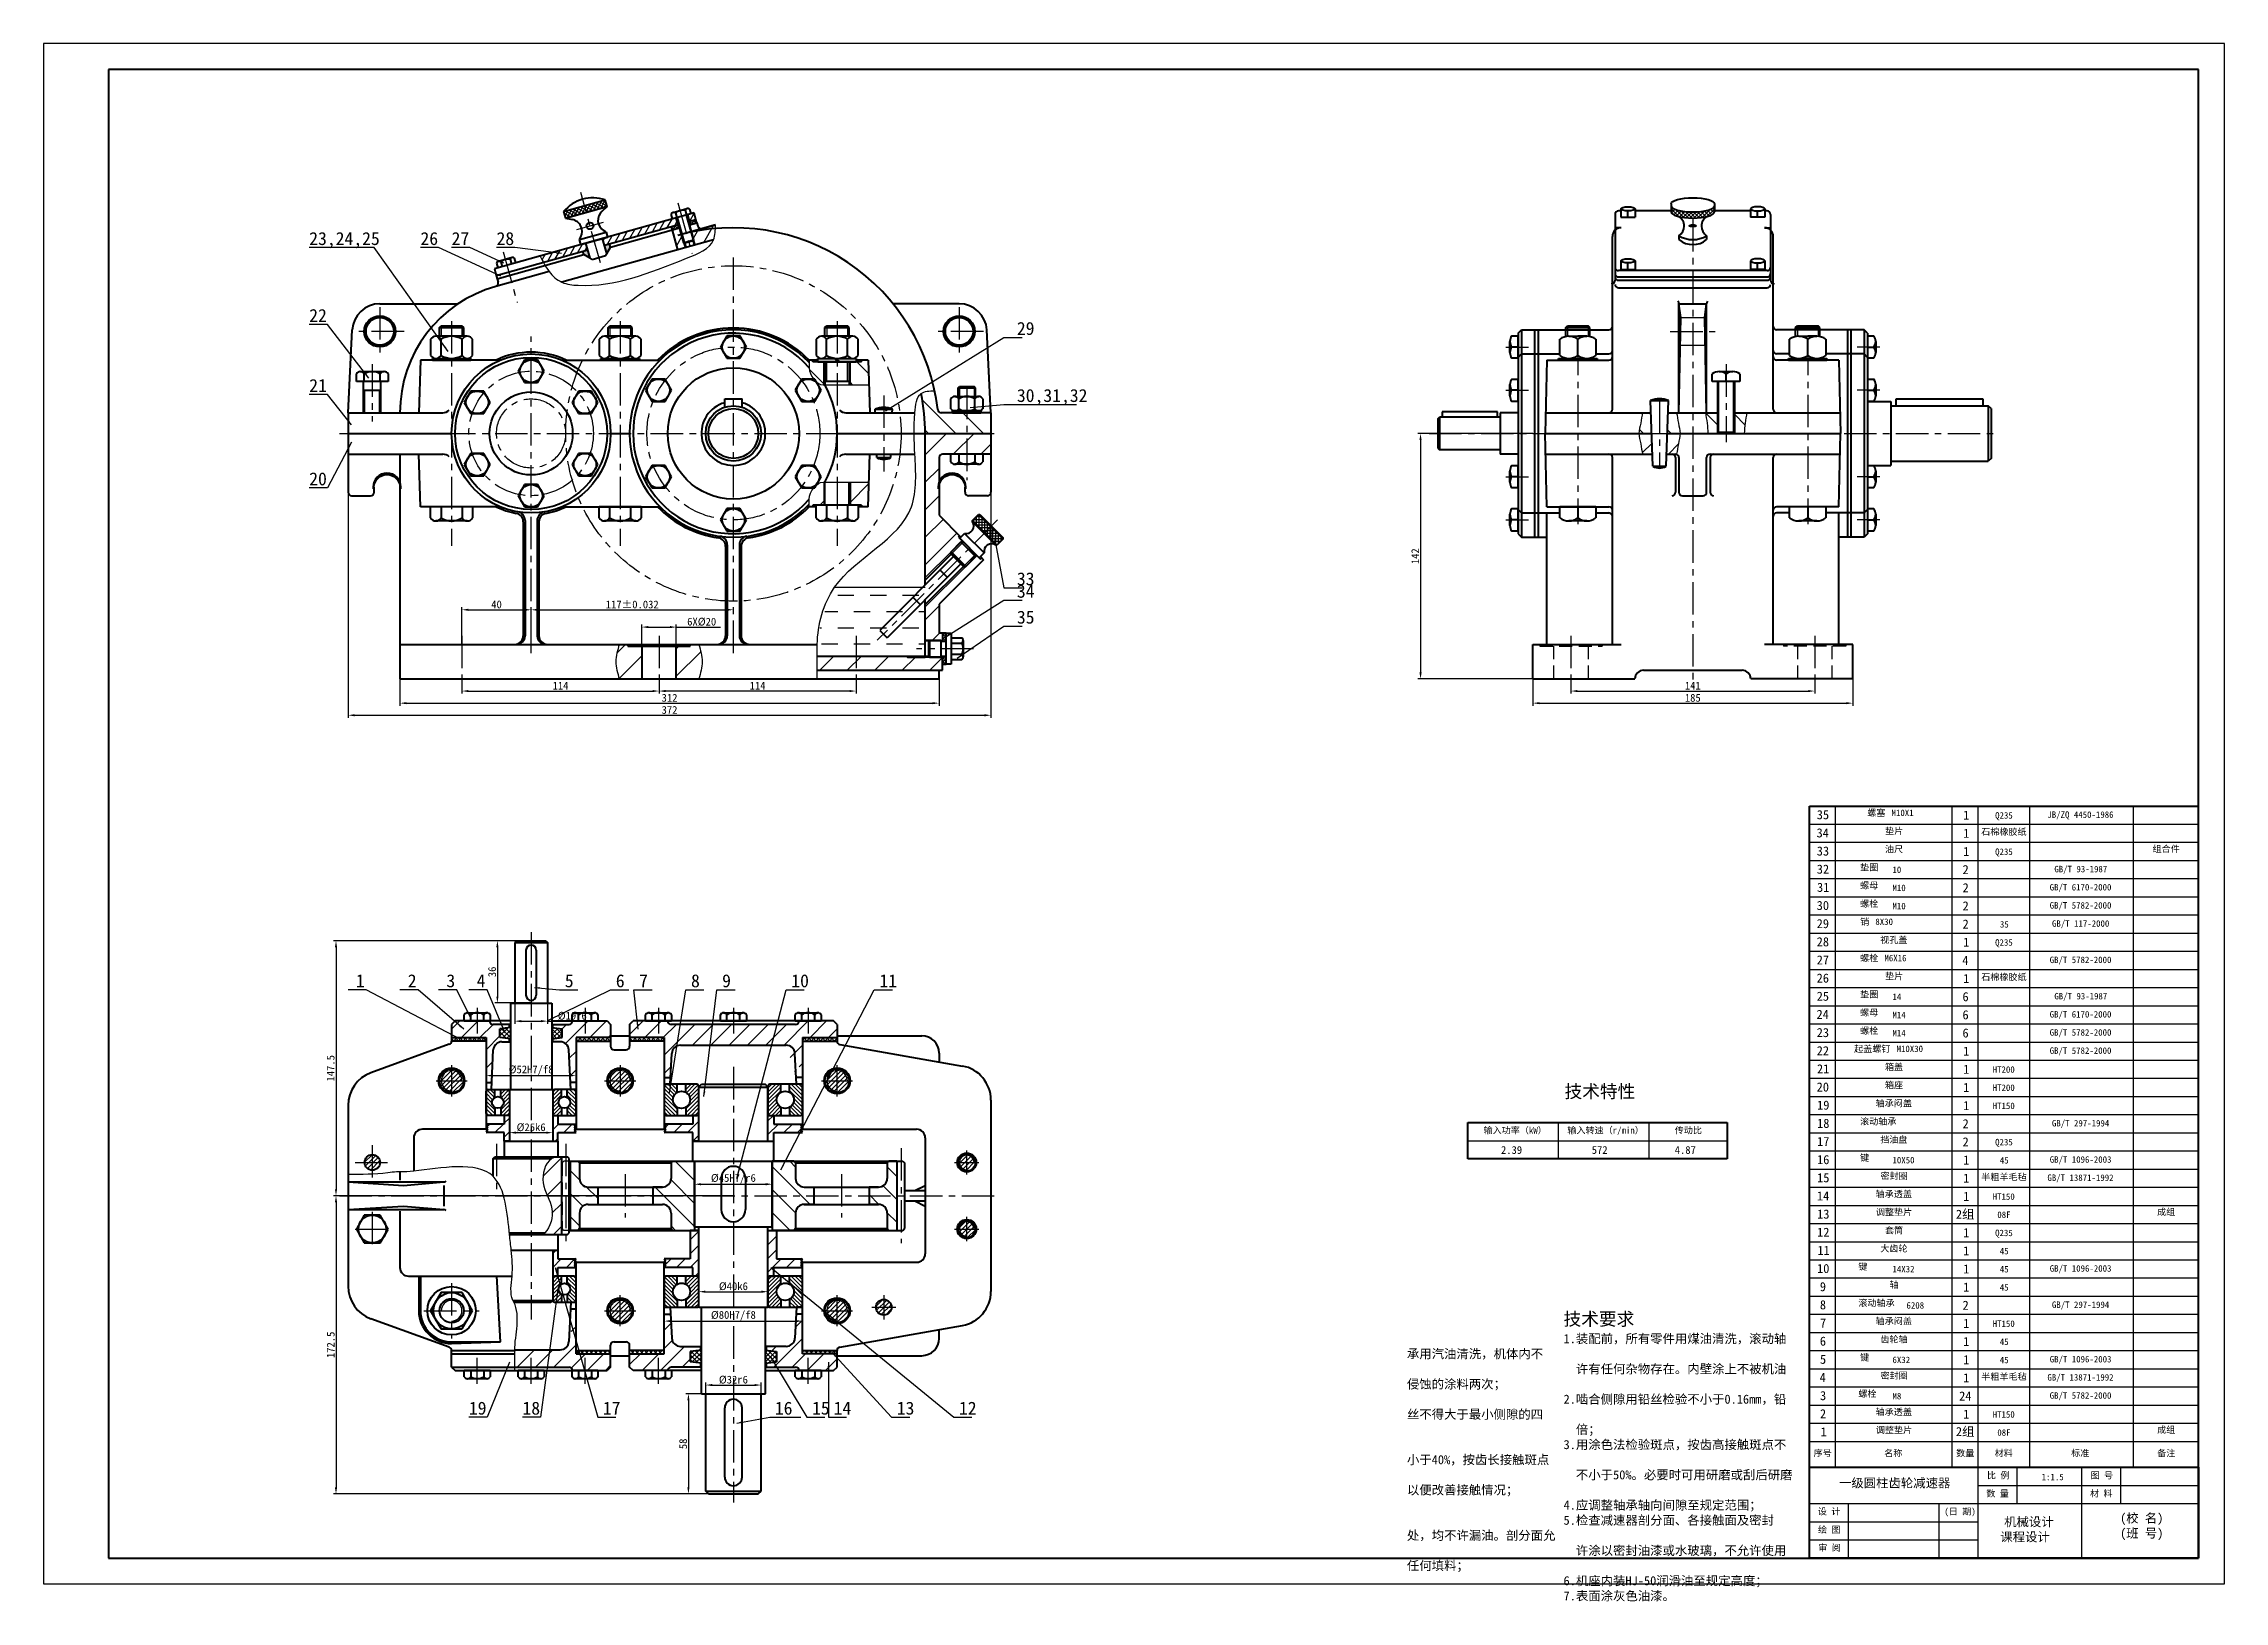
# Model space of a CAD drawing. Header units: inches. Extents: x 0 to 841, y -7 to 594.
import ezdxf

# ---------------------------------------------------------------- set-up
doc = ezdxf.new("R2010")
doc.units = ezdxf.units.IN
doc.header["$LTSCALE"] = 10
doc.header["$MEASUREMENT"] = 0
doc.linetypes.add('CENTER', pattern=[2, 1.25, -0.25, 0.25, -0.25])
doc.linetypes.add('DASHED', pattern=[0.75, 0.5, -0.25])
for name, color, linetype, lineweight in [('AM_0', 7, 'Continuous', 50), ('中心线', 1, 'CENTER', 25), ('剖面线', 3, 'Continuous', 25), ('尺寸线', 4, 'Continuous', 25), ('文字', 7, 'Continuous', 25), ('粗实线', 7, 'Continuous', 40), ('细实线', 7, 'Continuous', 25), ('虚线', 6, 'DASHED', 25)]:
    doc.layers.add(name, color=color, linetype=linetype, lineweight=lineweight)
doc.dimstyles.get("Standard").update_dxf_attribs({"dimtxt": 0.18, "dimasz": 0.18, "dimexe": 0.18, "dimexo": 0.0625, "dimgap": 0.09, "dimtad": 0, "dimtih": 1, "dimtoh": 1, "dimdec": 4, "dimzin": 0, "dimdsep": 46, "dimtxsty": 'Standard', "dimcen": 0.09, "dimadec": 0, "dimazin": 0, "dimtfac": 1, "dimtdec": 4, "dimtofl": 0, "dimtmove": 0, "dimatfit": 3, "dimfxl": 0, "dimtolj": 1, "dimtzin": 0, "dimarcsym": 0})

msp = doc.modelspace()

# ---------------------------------------------------------------- texts
at = {"layer": '文字', "attachment_point": 1}
for s, insert, char_height in [('23,24,25', (102.42372, 521.33333), 5), ('26', (145.33333, 521.33333), 5), ('27', (157.33333, 521.33333), 5), ('28', (174.66667, 521.33333), 5), ('22', (102.42372, 491.66667), 5), ('29', (375.33333, 486.66667), 5), ('21', (102.42372, 464.66667), 5), ('30,31,32', (375.33333, 460.8088), 5), ('20', (102.42372, 428.66667), 5), ('33', (375.33333, 390.11111), 5), ('34', (375.33333, 385.33333), 5), ('35', (375.33333, 375.33333), 5), ('M10', (713, 269.68), 2.5), ('10', (713, 276.68), 2.5), ('M10', (713, 262.68), 2.5), ('1', (120.42372, 235.10527), 5), ('2', (140.42372, 235.10527), 5), ('3', (155.33333, 235.10527), 5), ('4', (167, 235.10527), 5), ('5', (201, 235.10527), 5), ('6', (220.66667, 235.10527), 5), ('7', (229.66667, 235.10527), 5), ('8', (249.66667, 235.10527), 5), ('9', (261.66667, 235.10527), 5), ('10', (288.33333, 235.10527), 5), ('11', (322.33333, 235.10527), 5), ('14', (713, 227.68), 2.5), ('M14', (713, 220.68), 2.5), ('M14', (713, 213.68), 2.5), ('2.39', (562.02, 168.86), 3), ('572', (597.02, 168.86), 3), ('4.87', (629.02, 168.86), 3), ('10X50', (713, 164.68), 2.5), ('14X32', (713, 122.68), 2.5), ('6208', (718.4, 108.68), 2.5), ('6X32', (713, 87.68), 2.5), ('19', (164, 70.30527), 5), ('18', (184.66667, 70.30527), 5), ('17', (215.66667, 70.30527), 5), ('16', (282, 70.30527), 5), ('15', (296.33333, 70.30527), 5), ('14', (304.66667, 70.30527), 5), ('13', (329, 70.30527), 5), ('12', (353, 70.30527), 5), ('M8', (713, 73.68), 2.5), ('1:1.5', (770.53, 42.51), 2.5)]:
    msp.add_mtext(s, dxfattribs=dict(at, insert=insert, char_height=char_height))
for s, insert, char_height, width in [('\\pi2.80025;{\\fSimSun|b0|i0|c134|p2;35}', (681, 298.40009), 3.5, 10), ('\\pi12.26495;{\\fSimSun|b0|i0|c134|p2;\\H0.71429x;螺塞} {\\H0.71429x;M10X1}', (691, 298.62419), 3.5, 45), ('\\pi4.28775;{\\fSimSun|b0|i0|c134|p2;1}', (736, 298.23432), 3.5, 10), ('\\pi6.59250;{\\fSimSun|b0|i0|c134|p2;Q235}', (746, 297.63757), 2.5, 20), ('\\pi6.74750;{\\fSimSun|b0|i0|c134|p2;JB/ZQ 4450-1986}', (766, 297.9357), 2.5, 40), ('\\pi2.73200;{\\fSimSun|b0|i0|c134|p2;34}', (681, 291.40009), 3.5, 10), ('\\pi19.14875;{\\fSimSun|b0|i0|c134|p2;垫片}', (691, 291.62419), 2.5, 45), ('\\pi4.28775;{\\fSimSun|b0|i0|c134|p2;1}', (736, 291.23432), 3.5, 10), ('\\pi1.23625;{\\fSimSun|b0|i0|c134|p2;石棉橡胶纸}', (746, 291.30428), 2.5, 20), ('\\pi2.80025;{\\fSimSun|b0|i0|c134|p2;33}', (681, 284.40009), 3.5, 10), ('    {\\fSimSun|b0|i0|c134|p2;\\H0.71429x;垫圈}', (691, 277.62419), 3.5, 45), ('\\pi19.10625;{\\fSimSun|b0|i0|c134|p2;油尺}', (691, 284.62419), 2.5, 45), ('\\pi4.28775;{\\fSimSun|b0|i0|c134|p2;1}', (736, 284.23432), 3.5, 10), ('\\pi6.59250;{\\fSimSun|b0|i0|c134|p2;Q235}', (746, 283.63757), 2.5, 20), ('\\pi7.30500;{\\fSimSun|b0|i0|c134|p2;组合件}', (806, 284.72697), 2.5, 25), ('\\pi2.80025;{\\fSimSun|b0|i0|c134|p2;32}', (681, 277.40009), 3.5, 10), ('\\pi2.90000;{\\fSimSun|b0|i0|c134|p2;31}', (681, 270.40009), 3.5, 10), ('    {\\fSimSun|b0|i0|c134|p2;\\H0.71429x;螺母}', (691, 270.62419), 3.5, 45), ('\\pi4.03225;{\\fSimSun|b0|i0|c134|p2;2}', (736, 277.23432), 3.5, 10), ('\\pi4.03225;{\\fSimSun|b0|i0|c134|p2;2}', (736, 270.23432), 3.5, 10), ('\\pi7.62750;{\\fSimSun|b0|i0|c134|p2;GB/T 6170-2000}', (766, 269.9357), 2.5, 40), ('\\pi9.42875;{\\fSimSun|b0|i0|c134|p2;GB/T 93-1987}', (766, 276.9357), 2.5, 40), ('\\pi2.77225;{\\fSimSun|b0|i0|c134|p2;30}', (681, 263.40009), 3.5, 10), ('    {\\fSimSun|b0|i0|c134|p2;\\H0.71429x;螺栓}', (691, 263.62419), 3.5, 45), ('\\pi4.03225;{\\fSimSun|b0|i0|c134|p2;2}', (736, 263.23432), 3.5, 10), ('\\pi7.62750;{\\fSimSun|b0|i0|c134|p2;GB/T 5782-2000}', (766, 262.9357), 2.5, 40), ('\\pi2.76175;{\\fSimSun|b0|i0|c134|p2;29}', (681, 256.40009), 3.5, 10), ('    {\\fSimSun|b0|i0|c134|p2;\\H0.71429x;销} {\\H0.71429x;8X30}', (691, 256.62419), 3.5, 45), ('\\pi4.03225;{\\fSimSun|b0|i0|c134|p2;2}', (736, 256.23432), 3.5, 10), ('\\pi8.42875;{\\fSimSun|b0|i0|c134|p2;35}', (746, 255.63757), 2.5, 20), ('\\pi8.52125;{\\fSimSun|b0|i0|c134|p2;GB/T 117-2000}', (766, 255.9357), 2.5, 40), ('\\pi2.77225;{\\fSimSun|b0|i0|c134|p2;28}', (681, 249.40009), 3.5, 10), ('\\pi17.28375;{\\fSimSun|b0|i0|c134|p2;视孔盖}', (691, 249.62419), 2.5, 45), ('\\pi4.28775;{\\fSimSun|b0|i0|c134|p2;1}', (736, 249.23432), 3.5, 10), ('\\pi6.59250;{\\fSimSun|b0|i0|c134|p2;Q235}', (746, 248.63757), 2.5, 20), ('\\pi2.77225;{\\fSimSun|b0|i0|c134|p2;27}', (681, 242.40009), 3.5, 10), ('    {\\fSimSun|b0|i0|c134|p2;\\H0.71429x;螺栓} {\\H0.71429x;M6X16}', (691, 242.62419), 3.5, 45), ('\\pi19.14875;{\\fSimSun|b0|i0|c134|p2;垫片}', (691, 235.62419), 2.5, 45), ('\\pi3.92375;{\\fSimSun|b0|i0|c134|p2;4}', (736, 242.23432), 3.5, 10), ('\\pi1.23625;{\\fSimSun|b0|i0|c134|p2;石棉橡胶纸}', (746, 235.30428), 2.5, 20), ('\\pi7.62750;{\\fSimSun|b0|i0|c134|p2;GB/T 5782-2000}', (766, 241.9357), 2.5, 40), ('\\pi2.75300;{\\fSimSun|b0|i0|c134|p2;26}', (681, 235.40009), 3.5, 10), ('\\pi2.78100;{\\fSimSun|b0|i0|c134|p2;25}', (681, 228.40009), 3.5, 10), ('    {\\fSimSun|b0|i0|c134|p2;\\H0.71429x;垫圈}', (691, 228.62419), 3.5, 45), ('\\pi3.99375;{\\fSimSun|b0|i0|c134|p2;6}', (736, 228.23432), 3.5, 10), ('\\pi4.28775;{\\fSimSun|b0|i0|c134|p2;1}', (736, 235.23432), 3.5, 10), ('\\pi9.42875;{\\fSimSun|b0|i0|c134|p2;GB/T 93-1987}', (766, 227.9357), 2.5, 40), ('\\pi2.71275;{\\fSimSun|b0|i0|c134|p2;24}', (681, 221.40009), 3.5, 10), ('    {\\fSimSun|b0|i0|c134|p2;\\H0.71429x;螺母}', (691, 221.62419), 3.5, 45), ('\\pi3.99375;{\\fSimSun|b0|i0|c134|p2;6}', (736, 221.23432), 3.5, 10), ('\\pi7.62750;{\\fSimSun|b0|i0|c134|p2;GB/T 6170-2000}', (766, 220.9357), 2.5, 40), ('\\pi2.78100;{\\fSimSun|b0|i0|c134|p2;23}', (681, 214.40009), 3.5, 10), ('    {\\fSimSun|b0|i0|c134|p2;\\H0.71429x;螺栓}', (691, 214.62419), 3.5, 45), ('\\pi3.99375;{\\fSimSun|b0|i0|c134|p2;6}', (736, 214.23432), 3.5, 10), ('\\pi7.62750;{\\fSimSun|b0|i0|c134|p2;GB/T 5782-2000}', (766, 213.9357), 2.5, 40), ('\\pi2.78100;{\\fSimSun|b0|i0|c134|p2;22}', (681, 207.40009), 3.5, 10), ('\\pi7.20242;{\\fSimSun|b0|i0|c134|p2;\\H0.71429x;起盖螺钉} {\\H0.71429x;M10X30}', (691, 207.62419), 3.5, 45), ('\\pi4.28775;{\\fSimSun|b0|i0|c134|p2;1}', (736, 207.23432), 3.5, 10), ('\\pi7.62750;{\\fSimSun|b0|i0|c134|p2;GB/T 5782-2000}', (766, 206.9357), 2.5, 40), ('\\pi2.88075;{\\fSimSun|b0|i0|c134|p2;21}', (681, 200.40009), 3.5, 10), ('\\pi19.09250;{\\fSimSun|b0|i0|c134|p2;箱盖}', (691, 200.62419), 2.5, 45), ('\\pi19.09250;{\\fSimSun|b0|i0|c134|p2;箱座}', (691, 193.62419), 2.5, 45), ('\\pi4.28775;{\\fSimSun|b0|i0|c134|p2;1}', (736, 200.23432), 3.5, 10), ('\\pi5.65125;{\\fSimSun|b0|i0|c134|p2;HT200}', (746, 199.63757), 2.5, 20), ('{\\fSimSun|b0|i0|c134|p2;技术特性}', (586.52936, 192.46063), 5, 50.3263645), ('\\pi2.75300;{\\fSimSun|b0|i0|c134|p2;20}', (681, 193.40009), 3.5, 10), ('\\pi2.91750;{\\fSimSun|b0|i0|c134|p2;19}', (681, 186.40009), 3.5, 10), ('\\pi15.50375;{\\fSimSun|b0|i0|c134|p2;轴承闷盖}', (691, 186.62419), 2.5, 45), ('\\pi4.28775;{\\fSimSun|b0|i0|c134|p2;1}', (736, 193.23432), 3.5, 10), ('\\pi4.28775;{\\fSimSun|b0|i0|c134|p2;1}', (736, 186.23432), 3.5, 10), ('\\pi5.65125;{\\fSimSun|b0|i0|c134|p2;HT200}', (746, 192.63757), 2.5, 20), ('\\pi5.65125;{\\fSimSun|b0|i0|c134|p2;HT150}', (746, 185.63757), 2.5, 20), ('\\pi6.06250;{\\fSimSun|b0|i0|c134|p2;输入功率（kW）}', (549.22892, 176.20877), 2.5, 35), ('\\pi3.38125;{\\fSimSun|b0|i0|c134|p2;输入转速（r/min）}', (584.22892, 176.20877), 2.5, 35), ('\\pi2.92800;{\\fSimSun|b0|i0|c134|p2;18}', (681, 179.40009), 3.5, 10), ('    {\\fSimSun|b0|i0|c134|p2;\\H0.71429x;滚动轴承}', (691, 179.62419), 3.5, 45), ('\\pi4.03225;{\\fSimSun|b0|i0|c134|p2;2}', (736, 179.23432), 3.5, 10), ('\\pi8.49250;{\\fSimSun|b0|i0|c134|p2;GB/T 297-1994}', (766, 178.9357), 2.5, 40), ('\\pi9.80500;{\\fSimSun|b0|i0|c134|p2;传动比}', (619.22892, 176.20877), 2.5, 30), ('\\pi2.92800;{\\fSimSun|b0|i0|c134|p2;17}', (681, 172.40009), 3.5, 10), ('\\pi17.28375;{\\fSimSun|b0|i0|c134|p2;挡油盘}', (691, 172.62419), 2.5, 45), ('\\pi4.03225;{\\fSimSun|b0|i0|c134|p2;2}', (736, 172.23432), 3.5, 10), ('\\pi6.59250;{\\fSimSun|b0|i0|c134|p2;Q235}', (746, 171.63757), 2.5, 20), ('\\pi2.90875;{\\fSimSun|b0|i0|c134|p2;16}', (681, 165.40009), 3.5, 10), ('    {\\fSimSun|b0|i0|c134|p2;\\H0.71429x;键}', (691, 165.62419), 3.5, 45), ('\\pi4.28775;{\\fSimSun|b0|i0|c134|p2;1}', (736, 165.23432), 3.5, 10), ('\\pi8.38625;{\\fSimSun|b0|i0|c134|p2;45}', (746, 164.63757), 2.5, 20), ('\\pi7.64750;{\\fSimSun|b0|i0|c134|p2;GB/T 1096-2003}', (766, 164.9357), 2.5, 40), ('\\pi2.93675;{\\fSimSun|b0|i0|c134|p2;15}', (681, 158.40009), 3.5, 10), ('\\pi15.50375;{\\fSimSun|b0|i0|c134|p2;轴承透盖}', (691, 151.62419), 2.5, 45), ('\\pi17.38875;{\\fSimSun|b0|i0|c134|p2;密封圈}', (691, 158.62419), 2.5, 45), ('\\pi4.28775;{\\fSimSun|b0|i0|c134|p2;1}', (736, 158.23432), 3.5, 10), ('\\pi1.24375;{\\fSimSun|b0|i0|c134|p2;半粗羊毛毡}', (746, 158.19529), 2.5, 20), ('\\pi6.75375;{\\fSimSun|b0|i0|c134|p2;GB/T 13871-1992}', (766, 157.9357), 2.5, 40), ('\\pi2.86850;{\\fSimSun|b0|i0|c134|p2;14}', (681, 151.40009), 3.5, 10), ('\\pi2.93675;{\\fSimSun|b0|i0|c134|p2;13}', (681, 144.40009), 3.5, 10), ('\\pi15.57375;{\\fSimSun|b0|i0|c134|p2;调整垫片}', (691, 144.62419), 2.5, 45), ('\\pi1.46150;{\\fSimSun|b0|i0|c134|p2;2组}', (736, 144.34238), 3.5, 10), ('\\pi4.28775;{\\fSimSun|b0|i0|c134|p2;1}', (736, 151.23432), 3.5, 10), ('\\pi5.65125;{\\fSimSun|b0|i0|c134|p2;HT150}', (746, 150.63757), 2.5, 20), ('\\pi7.43750;{\\fSimSun|b0|i0|c134|p2;08F}', (746, 143.63757), 2.5, 20), ('\\pi9.07125;{\\fSimSun|b0|i0|c134|p2;成组}', (806, 144.72697), 2.5, 25), ('\\pi2.93675;{\\fSimSun|b0|i0|c134|p2;12}', (681, 137.40009), 3.5, 10), ('\\pi19.11250;{\\fSimSun|b0|i0|c134|p2;套筒}', (691, 137.62419), 2.5, 45), ('\\pi4.28775;{\\fSimSun|b0|i0|c134|p2;1}', (736, 137.23432), 3.5, 10), ('\\pi6.59250;{\\fSimSun|b0|i0|c134|p2;Q235}', (746, 136.63757), 2.5, 20), ('\\pi3.03650;{\\fSimSun|b0|i0|c134|p2;11}', (681, 130.40009), 3.5, 10), ('\\pi17.30500;{\\fSimSun|b0|i0|c134|p2;大齿轮}', (691, 130.62419), 2.5, 45), ('\\pi4.28775;{\\fSimSun|b0|i0|c134|p2;1}', (736, 130.23432), 3.5, 10), ('\\pi8.38625;{\\fSimSun|b0|i0|c134|p2;45}', (746, 129.63757), 2.5, 20), ('\\pi2.90875;{\\fSimSun|b0|i0|c134|p2;10}', (681, 123.40009), 3.5, 10), ('   {\\fSimSun|b0|i0|c134|p2;\\H0.71429x; 键}', (691, 123.62419), 3.5, 45), ('\\pi4.28775;{\\fSimSun|b0|i0|c134|p2;1}', (736, 123.23432), 3.5, 10), ('\\pi8.38625;{\\fSimSun|b0|i0|c134|p2;45}', (746, 122.63757), 2.5, 20), ('\\pi7.64750;{\\fSimSun|b0|i0|c134|p2;GB/T 1096-2003}', (766, 122.9357), 2.5, 40), ('\\pi4.00250;{\\fSimSun|b0|i0|c134|p2;8}', (681, 109.40009), 3.5, 10), ('\\pi3.99200;{\\fSimSun|b0|i0|c134|p2;9}', (681, 116.40009), 3.5, 10), ('   {\\fSimSun|b0|i0|c134|p2;\\H0.71429x; 滚动轴承}', (691, 109.62419), 3.5, 45), ('\\pi20.91500;{\\fSimSun|b0|i0|c134|p2;轴}', (691, 116.62419), 2.5, 45), ('\\pi4.28775;{\\fSimSun|b0|i0|c134|p2;1}', (736, 116.23432), 3.5, 10), ('\\pi8.38625;{\\fSimSun|b0|i0|c134|p2;45}', (746, 115.63757), 2.5, 20), ('\\pi60.39844;{\\fSimSun|b0|i0|c134|p2;技术要求}\\P{\\fSimSun|b0|i0|c134|p2;\\H0.70000x;1.装配前，所有零件用煤油清洗，滚动轴承用汽油清洗，机体内不}\\P{\\fSimSun|b0|i0|c134|p2;\\H0.70000x;  许有任何杂物存在。内壁涂上不被机油侵蚀的涂料两次；}\\P{\\fSimSun|b0|i0|c134|p2;\\H0.70000x;2.啮合侧隙用铅丝检验不小于0.16mm，铅丝不得大于最小侧隙的四}\\P{\\fSimSun|b0|i0|c134|p2;\\H0.70000x;  倍；}\\P{\\fSimSun|b0|i0|c134|p2;\\H0.70000x;3.用涂色法检验斑点，按齿高接触斑点不小于40%，按齿长接触斑点}\\P{\\fSimSun|b0|i0|c134|p2;\\H0.70000x;  不小于50%。必要时可用研磨或刮后研磨以便改善接触情况；}\\P{\\fSimSun|b0|i0|c134|p2;\\H0.70000x;4.应调整轴承轴向间隙至规定范围；}\\P{\\fSimSun|b0|i0|c134|p2;\\H0.70000x;5.检查减速器剖分面、各接触面及密封处，均不许漏油。剖分面允}\\P{\\fSimSun|b0|i0|c134|p2;\\H0.70000x;  许涂以密封油漆或水玻璃，不允许使用任何填料；}\\P{\\fSimSun|b0|i0|c134|p2;\\H0.70000x;6.机座内装HJ-50润滑油至规定高度；}\\P{\\fSimSun|b0|i0|c134|p2;\\H0.70000x;7.表面涂灰色油漆。}', (525.75407, 104.693), 5, 148.756873), ('\\pi4.05150;{\\fSimSun|b0|i0|c134|p2;7}', (681, 102.40009), 3.5, 10), ('\\pi15.50375;{\\fSimSun|b0|i0|c134|p2;轴承闷盖}', (691, 102.62419), 2.5, 45), ('\\pi4.03225;{\\fSimSun|b0|i0|c134|p2;2}', (736, 109.23432), 3.5, 10), ('\\pi4.28775;{\\fSimSun|b0|i0|c134|p2;1}', (736, 102.23432), 3.5, 10), ('\\pi5.65125;{\\fSimSun|b0|i0|c134|p2;HT150}', (746, 101.63757), 2.5, 20), ('\\pi8.49250;{\\fSimSun|b0|i0|c134|p2;GB/T 297-1994}', (766, 108.9357), 2.5, 40), ('\\pi3.99375;{\\fSimSun|b0|i0|c134|p2;6}', (681, 95.40009), 3.5, 10), ('\\pi17.35375;{\\fSimSun|b0|i0|c134|p2;齿轮轴}', (691, 95.62419), 2.5, 45), ('\\pi4.28775;{\\fSimSun|b0|i0|c134|p2;1}', (736, 95.23432), 3.5, 10), ('\\pi8.38625;{\\fSimSun|b0|i0|c134|p2;45}', (746, 94.63757), 2.5, 20), ('\\pi4.05150;{\\fSimSun|b0|i0|c134|p2;5}', (681, 88.40009), 3.5, 10), ('    {\\fSimSun|b0|i0|c134|p2;\\H0.71429x;键}', (691, 88.62419), 3.5, 45), ('\\pi4.28775;{\\fSimSun|b0|i0|c134|p2;1}', (736, 88.23432), 3.5, 10), ('\\pi8.38625;{\\fSimSun|b0|i0|c134|p2;45}', (746, 87.63757), 2.5, 20), ('\\pi7.64750;{\\fSimSun|b0|i0|c134|p2;GB/T 1096-2003}', (766, 87.9357), 2.5, 40), ('\\pi3.92375;{\\fSimSun|b0|i0|c134|p2;4}', (681, 81.40009), 3.5, 10), ('\\pi17.38875;{\\fSimSun|b0|i0|c134|p2;密封圈}', (691, 81.62419), 2.5, 45), ('\\pi4.28775;{\\fSimSun|b0|i0|c134|p2;1}', (736, 81.23432), 3.5, 10), ('\\pi1.24375;{\\fSimSun|b0|i0|c134|p2;半粗羊毛毡}', (746, 81.19529), 2.5, 20), ('\\pi6.75375;{\\fSimSun|b0|i0|c134|p2;GB/T 13871-1992}', (766, 80.9357), 2.5, 40), ('\\pi4.05150;{\\fSimSun|b0|i0|c134|p2;3}', (681, 74.40009), 3.5, 10), ('\\pi4.03225;{\\fSimSun|b0|i0|c134|p2;2}', (681, 67.40009), 3.5, 10), ('   {\\fSimSun|b0|i0|c134|p2;\\H0.71429x; 螺栓}', (691, 74.62419), 3.5, 45), ('\\pi15.50375;{\\fSimSun|b0|i0|c134|p2;轴承透盖}', (691, 67.62419), 2.5, 45), ('\\pi2.71275;{\\fSimSun|b0|i0|c134|p2;24}', (736, 74.23432), 3.5, 10), ('\\pi7.62750;{\\fSimSun|b0|i0|c134|p2;GB/T 5782-2000}', (766, 73.9357), 2.5, 40), ('\\pi4.28775;{\\fSimSun|b0|i0|c134|p2;1}', (681, 60.40009), 3.5, 10), ('\\pi15.57375;{\\fSimSun|b0|i0|c134|p2;调整垫片}', (691, 60.62419), 2.5, 45), ('\\pi1.46150;{\\fSimSun|b0|i0|c134|p2;2组}', (736, 60.52051), 3.5, 10), ('\\pi4.28775;{\\fSimSun|b0|i0|c134|p2;1}', (736, 67.23432), 3.5, 10), ('\\pi5.65125;{\\fSimSun|b0|i0|c134|p2;HT150}', (746, 66.63757), 2.5, 20), ('\\pi7.43750;{\\fSimSun|b0|i0|c134|p2;08F}', (746, 59.63757), 2.5, 20), ('\\pi9.07125;{\\fSimSun|b0|i0|c134|p2;成组}', (806, 60.72697), 2.5, 25), ('\\pi1.59875;{\\fSimSun|b0|i0|c134|p2;序号}', (681, 51.68827), 2.5, 10), ('\\pi1.15509;{\\fSimSun|b0|i0|c134|p2;名称}', (708.64177, 51.68827), 2.5, 9.0951795), ('\\pi1.57875;{\\fSimSun|b0|i0|c134|p2;数量}', (736, 51.68827), 2.5, 10), ('\\pi1.55750;{\\fSimSun|b0|i0|c134|p2;材料}', (750.86113, 51.68827), 2.5, 10), ('\\pi1.58500;{\\fSimSun|b0|i0|c134|p2;标准}', (780.3196, 51.68827), 2.5, 10), ('\\pi1.60750;{\\fSimSun|b0|i0|c134|p2;备注}', (813.49638, 51.68827), 2.5, 10), ('\\pi3.44250;{\\fSimSun|b0|i0|c134|p2;比 例}', (746, 43.13344), 2.5, 15), ('\\pi3.38750;{\\fSimSun|b0|i0|c134|p2;图 号}', (786, 43.13344), 2.5, 15), ('\\pi1.01703;{\\fSimSun|b0|i0|c134|p2;一级圆柱齿轮减速器}', (691.34776, 40.71449), 3.5, 46.5925605), ('\\pi3.18500;{\\fSimSun|b0|i0|c134|p2;数 量}', (746, 36.13344), 2.5, 15), ('\\pi3.16375;{\\fSimSun|b0|i0|c134|p2;材 料}', (786, 36.13344), 2.5, 15), ('\\pi3.20500;{\\fSimSun|b0|i0|c134|p2;设 计}', (681, 29.21896), 2.5, 15), ('\\pi2.01875;{\\fSimSun|b0|i0|c134|p2;(日 期)}', (731, 29.21896), 2.5, 15), ('\\pi1.49192;{\\fSimSun|b0|i0|c134|p2;机械设计}\\pi1.49192;{\\fSimSun|b0|i0|c134|p2;课程设计}', (754.58254, 25.7531), 3.5, 22.6153477), ('\\pi7.08853;{\\fSimSun|b0|i0|c134|p2;(校 名)}\\P\\pi7.08853;{\\fSimSun|b0|i0|c134|p2;(班 号)}', (793.69642, 27.17913), 3.5, 29.5245601), ('\\pi3.27625;{\\fSimSun|b0|i0|c134|p2;绘 图}', (681, 22.21896), 2.5, 15), ('\\pi3.36625;{\\fSimSun|b0|i0|c134|p2;审 阅}', (681, 15.21896), 2.5, 15)]:
    msp.add_mtext(s, dxfattribs=dict(at, insert=insert, char_height=char_height, width=width))

# ---------------------------------------------------------------- blocks, each defined once
blk = doc.blocks.new('*D23')
at = {"layer": 'Defpoints', "color": 0}
for p in [(181.67, 224.04), (194.33, 224.04), (194.33, 217.04)]:
    blk.add_point(p, dxfattribs=at)
at = {"layer": '尺寸线', "color": 0, "lineweight": -2}
for p, q in [((181.67, 224.04), (181.67, 216.04)), ((194.33, 224.04), (194.33, 216.04)), ((184.17, 217.04), (191.83, 217.04)), ((194.33, 217.04), (210.9, 217.04))]:
    blk.add_line(p, q, dxfattribs=at)
at = {"layer": '尺寸线', "color": 0}
for points in [[(184.17, 217.46), (184.17, 216.62), (181.67, 217.04)], [(191.83, 216.62), (191.83, 217.46), (194.33, 217.04)]]:
    blk.add_solid(points, dxfattribs=at)
at = {"layer": '尺寸线', "color": 0, "insert": (203.87, 219.07), "char_height": 3, "attachment_point": 5}
blk.add_mtext('\\A1;%%C19r6', dxfattribs=at)
blk = doc.blocks.new('*D24')
at = {"layer": 'Defpoints', "color": 0}
for p in [(170.67, 196.04), (205.33, 196.04), (205.33, 196.04)]:
    blk.add_point(p, dxfattribs=at)
at = {"layer": '尺寸线', "color": 0, "lineweight": -2}
for p, q in [((170.67, 196.04), (170.67, 197.04)), ((173.17, 196.04), (202.83, 196.04)), ((205.33, 196.04), (205.33, 197.04))]:
    blk.add_line(p, q, dxfattribs=at)
at = {"layer": '尺寸线', "color": 0}
for points in [[(173.17, 196.46), (173.17, 195.62), (170.67, 196.04)], [(202.83, 195.62), (202.83, 196.46), (205.33, 196.04)]]:
    blk.add_solid(points, dxfattribs=at)
at = {"layer": '尺寸线', "color": 0, "insert": (188, 198.07), "char_height": 3, "attachment_point": 5}
blk.add_mtext('\\A1;%%C52H7/f8', dxfattribs=at)
blk = doc.blocks.new('*D25')
at = {"layer": 'Defpoints', "color": 0}
for p in [(179.67, 174.04), (196.33, 174.04), (196.33, 174.04)]:
    blk.add_point(p, dxfattribs=at)
at = {"layer": '尺寸线', "color": 0, "lineweight": -2}
for p, q in [((179.67, 174.04), (179.67, 175.04)), ((182.17, 174.04), (193.83, 174.04)), ((196.33, 174.04), (196.33, 175.04))]:
    blk.add_line(p, q, dxfattribs=at)
at = {"layer": '尺寸线', "color": 0}
for points in [[(182.17, 174.46), (182.17, 173.62), (179.67, 174.04)], [(193.83, 173.62), (193.83, 174.46), (196.33, 174.04)]]:
    blk.add_solid(points, dxfattribs=at)
at = {"layer": '尺寸线', "color": 0, "insert": (188, 176.07), "char_height": 3, "attachment_point": 5}
blk.add_mtext('\\A1;%%C25k6', dxfattribs=at)
blk = doc.blocks.new('*D26')
at = {"layer": 'Defpoints', "color": 0}
for p in [(251, 154.15), (281, 154.15), (281, 154.15)]:
    blk.add_point(p, dxfattribs=at)
at = {"layer": '尺寸线', "color": 0, "lineweight": -2}
for p, q in [((251, 154.15), (251, 155.15)), ((253.5, 154.15), (278.5, 154.15)), ((281, 154.15), (281, 155.15))]:
    blk.add_line(p, q, dxfattribs=at)
at = {"layer": '尺寸线', "color": 0}
for points in [[(253.5, 154.57), (253.5, 153.73), (251, 154.15)], [(278.5, 153.73), (278.5, 154.57), (281, 154.15)]]:
    blk.add_solid(points, dxfattribs=at)
at = {"layer": '尺寸线', "color": 0, "insert": (266, 156.21), "char_height": 3, "attachment_point": 5}
blk.add_mtext('\\A1;%%C45H7/r6', dxfattribs=at)
blk = doc.blocks.new('*D27')
at = {"layer": 'Defpoints', "color": 0}
for p in [(252.67, 112.71), (279.33, 112.71), (279.33, 112.71)]:
    blk.add_point(p, dxfattribs=at)
at = {"layer": '尺寸线', "color": 0, "lineweight": -2}
for p, q in [((252.67, 112.71), (252.67, 113.71)), ((255.17, 112.71), (276.83, 112.71)), ((279.33, 112.71), (279.33, 113.71))]:
    blk.add_line(p, q, dxfattribs=at)
at = {"layer": '尺寸线', "color": 0}
for points in [[(255.17, 113.12), (255.17, 112.29), (252.67, 112.71)], [(276.83, 112.29), (276.83, 113.12), (279.33, 112.71)]]:
    blk.add_solid(points, dxfattribs=at)
at = {"layer": '尺寸线', "color": 0, "insert": (266, 114.77), "char_height": 3, "attachment_point": 5}
blk.add_mtext('\\A1;%%C40k6', dxfattribs=at)
blk = doc.blocks.new('*D28')
at = {"layer": 'Defpoints', "color": 0}
for p in [(239.33, 101.37), (292.67, 101.37), (292.67, 101.37)]:
    blk.add_point(p, dxfattribs=at)
at = {"layer": '尺寸线', "color": 0, "lineweight": -2}
for p, q in [((239.33, 101.37), (239.33, 102.37)), ((241.83, 101.37), (290.17, 101.37)), ((292.67, 101.37), (292.67, 102.37))]:
    blk.add_line(p, q, dxfattribs=at)
at = {"layer": '尺寸线', "color": 0}
for points in [[(241.83, 101.79), (241.83, 100.96), (239.33, 101.37)], [(290.17, 100.96), (290.17, 101.79), (292.67, 101.37)]]:
    blk.add_solid(points, dxfattribs=at)
at = {"layer": '尺寸线', "color": 0, "insert": (266, 103.4), "char_height": 3, "attachment_point": 5}
blk.add_mtext('\\A1;%%C80H7/f8', dxfattribs=at)
blk = doc.blocks.new('*D29')
at = {"layer": 'Defpoints', "color": 0}
for p in [(276.67, 76.71), (255.33, 73.37), (276.67, 73.37)]:
    blk.add_point(p, dxfattribs=at)
at = {"layer": '尺寸线', "color": 0, "lineweight": -2}
for p, q in [((255.33, 73.37), (255.33, 77.71)), ((257.83, 76.71), (274.17, 76.71)), ((276.67, 73.37), (276.67, 77.71))]:
    blk.add_line(p, q, dxfattribs=at)
at = {"layer": '尺寸线', "color": 0}
for points in [[(257.83, 77.12), (257.83, 76.29), (255.33, 76.71)], [(274.17, 76.29), (274.17, 77.12), (276.67, 76.71)]]:
    blk.add_solid(points, dxfattribs=at)
at = {"layer": '尺寸线', "color": 0, "insert": (266, 78.74), "char_height": 3, "attachment_point": 5}
blk.add_mtext('\\A1;%%C32r6', dxfattribs=at)
blk = doc.blocks.new('*D30')
at = {"layer": 'Defpoints', "color": 0}
for p in [(188, 248.04), (112.76, 149.71), (188, 149.71)]:
    blk.add_point(p, dxfattribs=at)
at = {"layer": '尺寸线', "color": 0, "lineweight": -2}
for p, q in [((188, 248.04), (111.76, 248.04)), ((112.76, 245.54), (112.76, 152.21)), ((188, 149.71), (111.76, 149.71))]:
    blk.add_line(p, q, dxfattribs=at)
at = {"layer": '尺寸线', "color": 0}
for points in [[(113.17, 245.54), (112.34, 245.54), (112.76, 248.04)], [(112.34, 152.21), (113.17, 152.21), (112.76, 149.71)]]:
    blk.add_solid(points, dxfattribs=at)
at = {"layer": '尺寸线', "color": 0, "insert": (110.69, 198.87), "char_height": 3, "attachment_point": 5, "rotation": 90}
blk.add_mtext('\\A1;147.5', dxfattribs=at)
blk = doc.blocks.new('*D31')
at = {"layer": 'Defpoints', "color": 0}
for p in [(266, 149.71), (112.76, 34.71), (266, 34.71)]:
    blk.add_point(p, dxfattribs=at)
at = {"layer": '尺寸线', "color": 0, "lineweight": -2}
for p, q in [((266, 149.71), (111.76, 149.71)), ((112.76, 147.21), (112.76, 37.21)), ((266, 34.71), (111.76, 34.71))]:
    blk.add_line(p, q, dxfattribs=at)
at = {"layer": '尺寸线', "color": 0}
for points in [[(113.17, 147.21), (112.34, 147.21), (112.76, 149.71)], [(112.34, 37.21), (113.17, 37.21), (112.76, 34.71)]]:
    blk.add_solid(points, dxfattribs=at)
at = {"layer": '尺寸线', "color": 0, "insert": (110.73, 92.21), "char_height": 3, "attachment_point": 5, "rotation": 90}
blk.add_mtext('\\A1;172.5', dxfattribs=at)
blk = doc.blocks.new('*D32')
at = {"layer": 'Defpoints', "color": 0}
for p in [(188, 248.04), (175, 224.04), (188, 224.04)]:
    blk.add_point(p, dxfattribs=at)
at = {"layer": '尺寸线', "color": 0, "lineweight": -2}
for p, q in [((188, 248.04), (174, 248.04)), ((175, 245.54), (175, 226.54)), ((188, 224.04), (174, 224.04))]:
    blk.add_line(p, q, dxfattribs=at)
at = {"layer": '尺寸线', "color": 0}
for points in [[(175.42, 245.54), (174.58, 245.54), (175, 248.04)], [(174.58, 226.54), (175.42, 226.54), (175, 224.04)]]:
    blk.add_solid(points, dxfattribs=at)
at = {"layer": '尺寸线', "color": 0, "insert": (172.97, 236.04), "char_height": 3, "attachment_point": 5, "rotation": 90}
blk.add_mtext('\\A1;36', dxfattribs=at)
blk = doc.blocks.new('*D33')
at = {"layer": 'Defpoints', "color": 0}
for p in [(266, 73.37), (248.67, 34.71), (266, 34.71)]:
    blk.add_point(p, dxfattribs=at)
at = {"layer": '尺寸线', "color": 0, "lineweight": -2}
for p, q in [((266, 73.37), (247.67, 73.37)), ((248.67, 70.87), (248.67, 37.21)), ((266, 34.71), (247.67, 34.71))]:
    blk.add_line(p, q, dxfattribs=at)
at = {"layer": '尺寸线', "color": 0}
for points in [[(249.08, 70.87), (248.25, 70.87), (248.67, 73.37)], [(248.25, 37.21), (249.08, 37.21), (248.67, 34.71)]]:
    blk.add_solid(points, dxfattribs=at)
at = {"layer": '尺寸线', "color": 0, "insert": (246.64, 54.04), "char_height": 3, "attachment_point": 5, "rotation": 90}
blk.add_mtext('\\A1;58', dxfattribs=at)
blk = doc.blocks.new('*D49')
at = {"layer": 'Defpoints', "color": 0}
for p in [(188, 375.67), (266, 375.67), (266, 375.67)]:
    blk.add_point(p, dxfattribs=at)
at = {"layer": '尺寸线', "color": 0, "lineweight": -2}
for p, q in [((188, 375.67), (188, 376.67)), ((190.5, 375.67), (263.5, 375.67)), ((266, 375.67), (266, 376.67))]:
    blk.add_line(p, q, dxfattribs=at)
at = {"layer": '尺寸线', "color": 0}
for points in [[(190.5, 376.08), (190.5, 375.25), (188, 375.67)], [(263.5, 375.25), (263.5, 376.08), (266, 375.67)]]:
    blk.add_solid(points, dxfattribs=at)
at = {"layer": '尺寸线', "color": 0, "insert": (227, 377.7), "char_height": 3, "attachment_point": 5}
blk.add_mtext('\\A1;117%%p0.032', dxfattribs=at)
blk = doc.blocks.new('*D50')
at = {"layer": 'Defpoints', "color": 0}
for p in [(188, 375.67), (161.33, 362.33), (188, 362.33)]:
    blk.add_point(p, dxfattribs=at)
at = {"layer": '尺寸线', "color": 0, "lineweight": -2}
for p, q in [((161.33, 362.33), (161.33, 376.67)), ((163.83, 375.67), (185.5, 375.67)), ((188, 362.33), (188, 376.67))]:
    blk.add_line(p, q, dxfattribs=at)
at = {"layer": '尺寸线', "color": 0}
for points in [[(163.83, 376.08), (163.83, 375.25), (161.33, 375.67)], [(185.5, 375.25), (185.5, 376.08), (188, 375.67)]]:
    blk.add_solid(points, dxfattribs=at)
at = {"layer": '尺寸线', "color": 0, "insert": (174.67, 377.73), "char_height": 3, "attachment_point": 5}
blk.add_mtext('\\A1;40', dxfattribs=at)
blk = doc.blocks.new('*D51')
at = {"layer": 'Defpoints', "color": 0}
for p in [(230.67, 361.67), (244, 369), (244, 361.67)]:
    blk.add_point(p, dxfattribs=at)
at = {"layer": '尺寸线', "color": 0, "lineweight": -2}
for p, q in [((230.67, 361.67), (230.67, 370)), ((233.17, 369), (241.5, 369)), ((244, 361.67), (244, 370)), ((244, 369), (261.07, 369))]:
    blk.add_line(p, q, dxfattribs=at)
at = {"layer": '尺寸线', "color": 0}
for points in [[(233.17, 369.42), (233.17, 368.58), (230.67, 369)], [(241.5, 368.58), (241.5, 369.42), (244, 369)]]:
    blk.add_solid(points, dxfattribs=at)
at = {"layer": '尺寸线', "color": 0, "insert": (253.78, 371.03), "char_height": 3, "attachment_point": 5}
blk.add_mtext('\\A1;6X%%C20', dxfattribs=at)
blk = doc.blocks.new('*D52')
at = {"layer": 'Defpoints', "color": 0}
for p in [(161.33, 349), (237.33, 349), (237.33, 344.33)]:
    blk.add_point(p, dxfattribs=at)
at = {"layer": '尺寸线', "color": 0, "lineweight": -2}
for p, q in [((161.33, 349), (161.33, 343.33)), ((237.33, 349), (237.33, 343.33)), ((163.83, 344.33), (234.83, 344.33))]:
    blk.add_line(p, q, dxfattribs=at)
at = {"layer": '尺寸线', "color": 0}
for points in [[(163.83, 344.75), (163.83, 343.92), (161.33, 344.33)], [(234.83, 343.92), (234.83, 344.75), (237.33, 344.33)]]:
    blk.add_solid(points, dxfattribs=at)
at = {"layer": '尺寸线', "color": 0, "insert": (199.33, 346.4), "char_height": 3, "attachment_point": 5}
blk.add_mtext('\\A1;114', dxfattribs=at)
blk = doc.blocks.new('*D53')
at = {"layer": 'Defpoints', "color": 0}
for p in [(237.33, 349), (313.33, 349), (237.33, 344.33)]:
    blk.add_point(p, dxfattribs=at)
at = {"layer": '尺寸线', "color": 0, "lineweight": -2}
for p, q in [((237.33, 349), (237.33, 343.33)), ((313.33, 349), (313.33, 343.33)), ((310.83, 344.33), (239.83, 344.33))]:
    blk.add_line(p, q, dxfattribs=at)
at = {"layer": '尺寸线', "color": 0}
for points in [[(239.83, 344.75), (239.83, 343.92), (237.33, 344.33)], [(310.83, 343.92), (310.83, 344.75), (313.33, 344.33)]]:
    blk.add_solid(points, dxfattribs=at)
at = {"layer": '尺寸线', "color": 0, "insert": (275.33, 346.4), "char_height": 3, "attachment_point": 5}
blk.add_mtext('\\A1;114', dxfattribs=at)
blk = doc.blocks.new('*D54')
at = {"layer": 'Defpoints', "color": 0}
for p in [(137.42, 349), (345.33, 349), (345.33, 339.67)]:
    blk.add_point(p, dxfattribs=at)
at = {"layer": '尺寸线', "color": 0, "lineweight": -2}
for p, q in [((137.42, 349), (137.42, 338.67)), ((345.33, 349), (345.33, 338.67)), ((139.92, 339.67), (342.83, 339.67))]:
    blk.add_line(p, q, dxfattribs=at)
at = {"layer": '尺寸线', "color": 0}
for points in [[(139.92, 340.08), (139.92, 339.25), (137.42, 339.67)], [(342.83, 339.25), (342.83, 340.08), (345.33, 339.67)]]:
    blk.add_solid(points, dxfattribs=at)
at = {"layer": '尺寸线', "color": 0, "insert": (241.38, 341.7), "char_height": 3, "attachment_point": 5}
blk.add_mtext('\\A1;312', dxfattribs=at)
blk = doc.blocks.new('*D55')
at = {"layer": 'Defpoints', "color": 0}
for p in [(117.42, 443.67), (365.33, 443.67), (365.33, 335)]:
    blk.add_point(p, dxfattribs=at)
at = {"layer": '尺寸线', "color": 0, "lineweight": -2}
for p, q in [((117.42, 443.67), (117.42, 334)), ((365.33, 443.67), (365.33, 334)), ((119.92, 335), (362.83, 335))]:
    blk.add_line(p, q, dxfattribs=at)
at = {"layer": '尺寸线', "color": 0}
for points in [[(119.92, 335.42), (119.92, 334.58), (117.42, 335)], [(362.83, 334.58), (362.83, 335.42), (365.33, 335)]]:
    blk.add_solid(points, dxfattribs=at)
at = {"layer": '尺寸线', "color": 0, "insert": (241.38, 337.03), "char_height": 3, "attachment_point": 5}
blk.add_mtext('\\A1;372', dxfattribs=at)
blk = doc.blocks.new('*D65')
at = {"layer": 'Defpoints', "color": 0}
for p in [(574.33, 349), (697.67, 349), (697.67, 339.67)]:
    blk.add_point(p, dxfattribs=at)
at = {"layer": '尺寸线', "color": 0, "lineweight": -2}
for p, q in [((574.33, 349), (574.33, 338.67)), ((697.67, 349), (697.67, 338.67)), ((576.83, 339.67), (695.17, 339.67))]:
    blk.add_line(p, q, dxfattribs=at)
at = {"layer": '尺寸线', "color": 0}
for points in [[(576.83, 340.08), (576.83, 339.25), (574.33, 339.67)], [(695.17, 339.25), (695.17, 340.08), (697.67, 339.67)]]:
    blk.add_solid(points, dxfattribs=at)
at = {"layer": '尺寸线', "color": 0, "insert": (636, 341.7), "char_height": 3, "attachment_point": 5}
blk.add_mtext('\\A1;185', dxfattribs=at)
blk = doc.blocks.new('*D66')
at = {"layer": 'Defpoints', "color": 0}
for p in [(589, 349), (683, 349), (683, 344.33)]:
    blk.add_point(p, dxfattribs=at)
at = {"layer": '尺寸线', "color": 0, "lineweight": -2}
for p, q in [((589, 349), (589, 343.33)), ((683, 349), (683, 343.33)), ((591.5, 344.33), (680.5, 344.33))]:
    blk.add_line(p, q, dxfattribs=at)
at = {"layer": '尺寸线', "color": 0}
for points in [[(591.5, 344.75), (591.5, 343.92), (589, 344.33)], [(680.5, 343.92), (680.5, 344.75), (683, 344.33)]]:
    blk.add_solid(points, dxfattribs=at)
at = {"layer": '尺寸线', "color": 0, "insert": (636, 346.4), "char_height": 3, "attachment_point": 5}
blk.add_mtext('\\A1;141', dxfattribs=at)
blk = doc.blocks.new('*D67')
at = {"layer": 'Defpoints', "color": 0}
for p in [(574.33, 443.67), (531, 349), (574.33, 349)]:
    blk.add_point(p, dxfattribs=at)
at = {"layer": '尺寸线', "color": 0, "lineweight": -2}
for p, q in [((574.33, 443.67), (530, 443.67)), ((531, 441.17), (531, 351.5)), ((574.33, 349), (530, 349))]:
    blk.add_line(p, q, dxfattribs=at)
at = {"layer": '尺寸线', "color": 0}
for points in [[(531.42, 441.17), (530.58, 441.17), (531, 443.67)], [(530.58, 351.5), (531.42, 351.5), (531, 349)]]:
    blk.add_solid(points, dxfattribs=at)
at = {"layer": '尺寸线', "color": 0, "insert": (528.94, 396.33), "char_height": 3, "attachment_point": 5, "rotation": 90}
blk.add_mtext('\\A1;142', dxfattribs=at)

# ---------------------------------------------------------------- dimensions: what is measured, and where the dimension line sits
at = {"layer": '尺寸线'}
for p1, p2, distance, text, picture, middle in [((117.42372, 443.66667), (365.33333, 443.66667), -108.66667, '372', '*D55', (241.37853, 337.0315)), ((574.33333, 443.66667), (574.33333, 349), -43.33333, '142', '*D67', (528.9355, 396.33333)), ((161.33333, 362.33333), (188, 362.33333), 13.33333, '40', '*D50', (174.66667, 377.73117)), ((188, 375.66667), (266, 375.66667), 0, '117%%p0.032', '*D49', (227, 377.69817)), ((230.66667, 361.66667), (244, 361.66667), 7.33333, '6X%%C20', '*D51', (253.783, 371.0315)), ((137.42372, 349), (345.33333, 349), -9.33333, '312', '*D54', (241.37853, 341.69817)), ((161.33333, 349), (237.33333, 349), -4.66667, '114', '*D52', (199.33333, 346.39783)), ((313.33333, 349), (237.33333, 349), 4.66667, '114', '*D53', (275.33333, 346.39783)), ((574.33333, 349), (697.66667, 349), -9.33333, '185', '*D65', (636, 341.69817)), ((589, 349), (683, 349), -4.66667, '141', '*D66', (636, 346.39783)), ((188, 248.0386), (188, 149.70527), -75.24295, '147.5', '*D30', (110.69255, 198.87194)), ((188, 248.0386), (188, 224.0386), -13, '36', '*D32', (172.9685, 236.0386)), ((181.66667, 224.0386), (194.33333, 224.0386), -7, '%%C19r6', '*D23', (203.86583, 219.0701)), ((170.66667, 196.0386), (205.33333, 196.0386), 0, '%%C52H7/f8', '*D24', (188, 198.0701)), ((179.66667, 174.0386), (196.33333, 174.0386), 0, '%%C25k6', '*D25', (188, 176.0701)), ((251, 154.14971), (281, 154.14971), 0, '%%C45H7/r6', '*D26', (266, 156.21421)), ((266, 149.70527), (266, 34.70527), -153.24295, '172.5', '*D31', (110.72555, 92.20527)), ((252.66667, 112.70527), (279.33333, 112.70527), 0, '%%C40k6', '*D27', (266, 114.76977)), ((239.33333, 101.37194), (292.66667, 101.37194), 0, '%%C80H7/f8', '*D28', (266, 103.40344)), ((255.33333, 73.37194), (276.66667, 73.37194), 3.33333, '%%C32r6', '*D29', (266, 78.73677)), ((266, 73.37194), (266, 34.70527), -17.33333, '58', '*D33', (246.63517, 54.0386))]:
    dim = msp.add_aligned_dim(p1=p1, p2=p2, distance=distance, text=text, dimstyle='Standard', override={"dimtxt": 3, "dimasz": 2.5, "dimexe": 1, "dimexo": 0, "dimgap": 0.5, "dimtad": 1, "dimtih": 0, "dimtoh": 0}, dxfattribs=at)
    dim.commit()
    dim.dimension.update_dxf_attribs({"geometry": picture, "text_midpoint": middle})

# ---------------------------------------------------------------- hatches: boundary and pattern name
at = {"layer": '剖面线'}
h = msp.add_hatch(dxfattribs=at)
h.set_pattern_fill('ANSI37', color=256, scale=0.333333, angle=15.65968735, style=0)
h.set_pattern_definition([(60.6597, (169.2129, 498.9261), (-0.922575, 0.518579), []), (150.6597, (169.2129, 498.9261), (-0.518579, -0.922575), [])])
h.paths.add_polyline_path([(217.29413, 531.17038), (216.57433, 533.73806), (208.55031, 531.4887), (209.27011, 528.92102)])
h.paths.add_polyline_path([(200.5263, 529.23935), (201.24609, 526.67166), (209.27011, 528.92102), (208.55031, 531.4887)])
h = msp.add_hatch(dxfattribs=at)
h.set_pattern_fill('ANSI37', color=256, scale=0.333333, style=0)
h.set_pattern_definition([(45, (80, 15.2797), (-0.7483547, 0.7483547), []), (135, (80, 15.2797), (-0.7483547, -0.7483547), [])])
edge = h.paths.add_edge_path()
edge.add_ellipse((636, 529.11501), major_axis=(8.33333, 0), ratio=0.2864, start_angle=310.22114055, end_angle=360)
edge.add_line((644.33333, 529.11501), (644.33333, 531.50265))
edge.add_ellipse((636, 531.50265), major_axis=(8.33333, 0), ratio=0.2864, start_angle=270, end_angle=360, ccw=False)
edge.add_line((636, 529.11598), (636, 526.72834))
edge.add_ellipse((636, 529.11501), major_axis=(8.33333, 0), ratio=0.2864, start_angle=270, end_angle=310.22114055)
edge = h.paths.add_edge_path()
edge.add_ellipse((636, 531.50265), major_axis=(8.33333, 0), ratio=0.2864, start_angle=180, end_angle=270, ccw=False)
edge.add_line((627.66667, 531.50265), (627.66667, 529.11501))
edge.add_ellipse((636, 529.11501), major_axis=(8.33333, 0), ratio=0.2864, start_angle=180, end_angle=229.77885945)
edge.add_ellipse((636, 529.11501), major_axis=(8.33333, 0), ratio=0.2864, start_angle=229.77885945, end_angle=270)
edge.add_line((636, 526.72834), (636, 529.11598))
h = msp.add_hatch(dxfattribs=at)
h.set_pattern_fill('ANSI31', color=256, scale=0.666667, angle=15.65968735, style=0)
h.set_pattern_definition([(60.6597, (174.3483, 500.3657), (-1.84515, 1.03716), [])])
edge = h.paths.add_edge_path()
edge.add_spline(control_points=[(191.46155, 512.08664), (191.8675, 511.27525), (192.27345, 510.46385), (192.70337, 509.66529)], knot_values=[0, 0, 0, 0, 4.083855598, 4.083855598, 4.083855598, 4.083855598], degree=3, periodic=0)
edge.add_line((192.70337, 509.66529), (209.85812, 514.47426))
edge.add_line((209.85812, 514.47426), (209.13832, 517.04194))
edge.add_line((209.13832, 517.04194), (207.21256, 516.50209))
edge.add_line((207.21256, 516.50209), (191.46155, 512.08664))
h.paths.add_polyline_path([(244.52186, 524.19148), (243.80207, 526.75917), (215.55753, 518.84143), (216.27733, 516.27374)])
h.paths.add_polyline_path([(251.583, 526.17092), (250.8632, 528.73861), (248.29552, 528.01881), (249.01531, 525.45113)])
h = msp.add_hatch(dxfattribs=at)
h.set_pattern_fill('ANSI37', color=256, scale=0.333333, angle=15.65968735, style=0)
h.set_pattern_definition([(60.6597, (95.0742, 423.6077), (-0.9225753, 0.518579), []), (150.6597, (95.0742, 423.6077), (-0.518579, -0.9225753), [])])
h.paths.add_polyline_path([(251.583, 526.17092), (249.01531, 525.45113), (249.37521, 524.16728), (251.9429, 524.88708)])
h.paths.add_polyline_path([(244.52186, 524.19148), (241.95418, 523.47169), (242.31408, 522.18785), (244.88176, 522.90764)])
h = msp.add_hatch(dxfattribs=at)
h.set_pattern_fill('ANSI31', color=256, scale=1.333333, angle=15.65968735, style=0)
h.set_pattern_definition([(60.6597, (95.074, 423.6077), (-3.6903, 2.07432), [])])
edge = h.paths.add_edge_path()
edge.add_spline(control_points=[(258.40074, 518.389), (258.95023, 520.17404), (259.01607, 522.14646), (259.0819, 524.11888)], knot_values=[158.149376982, 158.149376982, 158.149376982, 158.149376982, 166.804711347, 166.804711347, 166.804711347, 166.804711347], degree=3, periodic=0)
edge.add_line((259.0819, 524.11888), (253.94653, 522.67929))
edge.add_arc((253.58664, 523.96313), 1.33333, 195.65968735, 285.65968735, ccw=False)
edge.add_line((252.30279, 523.60324), (251.9429, 524.88708))
edge.add_line((251.9429, 524.88708), (249.05425, 524.07731))
edge.add_line((249.05425, 524.07731), (250.67379, 518.30002))
edge.add_line((250.67379, 518.30002), (251.21363, 516.37425))
edge.add_line((251.21363, 516.37425), (258.40074, 518.389))
h.paths.add_polyline_path([(245.20272, 522.99762), (242.31408, 522.18785), (244.47346, 514.48479), (247.36211, 515.29456), (246.82226, 517.22033)])
h.paths.add_polyline_path([(250.67379, 518.30002), (250.4428, 517.88908), (250.89267, 516.28428), (251.21363, 516.37425)])
h.paths.add_polyline_path([(247.2332, 516.98934), (246.82226, 517.22033), (247.36211, 515.29456), (247.68307, 515.38454)])
h = msp.add_hatch(color=256, dxfattribs=at)
h.paths.add_polyline_path([(209.85812, 514.47426), (207.93235, 513.93441), (208.29225, 512.65057), (210.75786, 511.26465)])
h.paths.add_polyline_path([(218.20309, 516.81359), (216.27733, 516.27374), (217.17707, 513.06414), (218.56299, 515.52975)])
h = msp.add_hatch(dxfattribs=at)
h.set_pattern_fill('ANSI31', color=256, scale=60, angle=90, style=0)
edge = h.paths.add_edge_path(flags=0)
edge.add_spline(control_points=[(295.21948, 471.95094), (295.22256, 471.61748), (295.30925, 470.62154), (294.93039, 466.87221), (297.94677, 462.48142), (300.89007, 462.41474), (301, 462.41648)], knot_values=[0, 0, 0, 0, 0.997568754, 2.985498267, 11.473276995, 11.802317713, 11.802317713, 11.802317713, 11.802317713], degree=3, periodic=0)
edge.add_line((301, 462.41648), (301, 471.28427))
edge.add_line((301, 471.28427), (296.58333, 471.28427))
edge.add_line((296.58333, 471.28427), (296.58333, 471.95094))
edge.add_line((296.58333, 471.95094), (295.21948, 471.95094))
h = msp.add_hatch(dxfattribs=at)
h.set_pattern_fill('ANSI31', color=256, scale=60, angle=90, style=0)
h.paths.add_polyline_path([(318.31336, 462.41648), (311, 462.41648), (311, 471.28427), (315.41667, 471.28427), (315.41667, 471.95094), (318, 471.95094)], flags=0)
h = msp.add_hatch(dxfattribs=at)
h.set_pattern_fill('ANSI31', color=256, scale=60, angle=90, style=0)
edge = h.paths.add_edge_path(flags=0)
edge.add_arc((266, 443.66667), 74, 0, 12)
edge.add_line((340, 443.66667), (365.33333, 443.66667))
edge.add_line((365.33333, 443.66667), (365.33333, 451.66667))
edge.add_line((365.33333, 451.66667), (346.1249, 451.66667))
edge.add_arc((346.1249, 453), 1.33333, 186.64414463, 270)
edge.add_arc((266, 443.66667), 79.33333, 6.64414463, 12)
edge.add_line((343.59971, 460.16099), (338.38292, 459.05213))
h = msp.add_hatch(dxfattribs=at)
h.set_pattern_fill('ANSI31', color=256, scale=60, angle=90, style=0)
edge = h.paths.add_edge_path(flags=0)
edge.add_line((619.9, 451.66667), (616.56667, 451.66667))
edge.add_line((619.9, 451.66667), (620.16667, 443.66667))
edge.add_line((620.16667, 443.66667), (615.23333, 443.66667))
edge.add_spline(control_points=[(616.56667, 451.66667), (616.34444, 450.33333), (615.9, 447.66667), (615.45556, 445), (615.23333, 443.66667)], knot_values=[0, 0, 0, 0, 4.05517502, 8.11035004, 8.11035004, 8.11035004, 8.11035004], degree=3, periodic=0)
h = msp.add_hatch(dxfattribs=at)
h.set_pattern_fill('ANSI31', color=256, scale=60, angle=90, style=0)
edge = h.paths.add_edge_path(flags=0)
edge.add_line((626.43333, 451.66667), (629.76667, 451.66667))
edge.add_line((626.43333, 451.66667), (626.16667, 443.66667))
edge.add_line((626.16667, 443.66667), (631.1, 443.66667))
edge.add_spline(control_points=[(629.76667, 451.66667), (629.98889, 450.33333), (630.43333, 447.66667), (630.87778, 445), (631.1, 443.66667)], knot_values=[0, 0, 0, 0, 4.05517502, 8.11035004, 8.11035004, 8.11035004, 8.11035004], degree=3, periodic=0)
h = msp.add_hatch(dxfattribs=at)
h.set_pattern_fill('ANSI31', color=256, scale=60, angle=90, style=0)
edge = h.paths.add_edge_path(flags=0)
edge.add_line((645.5, 451.66667), (640.83333, 451.66667))
edge.add_line((645.5, 451.66667), (645.5, 443.66667))
edge.add_line((645.5, 443.66667), (641.83333, 443.66667))
edge.add_spline(control_points=[(640.83333, 451.66667), (641.0831, 450.33727), (641.49833, 447.68034), (641.74933, 445.00288), (641.83333, 443.66667)], knot_values=[0, 0, 0, 0, 4.05369073, 8.066073466, 8.066073466, 8.066073466, 8.066073466], degree=3, periodic=0)
h = msp.add_hatch(dxfattribs=at)
h.set_pattern_fill('ANSI31', color=256, scale=60, angle=90, style=0)
edge = h.paths.add_edge_path(flags=0)
edge.add_line((652.16667, 451.66667), (656.83333, 451.66667))
edge.add_line((652.16667, 451.66667), (652.16667, 443.66667))
edge.add_line((652.16667, 443.66667), (655.83333, 443.66667))
edge.add_spline(control_points=[(656.83333, 451.66667), (656.58357, 450.33727), (656.16834, 447.68034), (655.91734, 445.00288), (655.83333, 443.66667)], knot_values=[0, 0, 0, 0, 4.05369073, 8.066073466, 8.066073466, 8.066073466, 8.066073466], degree=3, periodic=0)
h = msp.add_hatch(dxfattribs=at)
h.set_pattern_fill('ANSI31', color=256, scale=60, style=0)
edge = h.paths.add_edge_path(flags=0)
edge.add_line((345.33333, 434.33333), (345.33333, 412.11111))
edge.add_line((345.33333, 412.11111), (353.26667, 404.14444))
edge.add_line((353.26667, 404.14444), (352.81333, 403.69778))
edge.add_line((352.81333, 403.69778), (354.23333, 402.28444))
edge.add_line((354.23333, 402.28444), (349.98667, 398.04444))
edge.add_line((349.98667, 398.04444), (349.98667, 397.09778))
edge.add_line((349.98667, 397.09778), (340, 387.13111))
edge.add_line((340, 387.13111), (340, 443.66667))
edge.add_line((340, 443.66667), (365.33333, 443.66667))
edge.add_line((365.33333, 443.66667), (365.33333, 435.66667))
edge.add_line((365.33333, 435.66667), (346.66667, 435.66667))
edge.add_arc((346.66667, 434.33333), 1.33333, 90, 180)
h = msp.add_hatch(dxfattribs=at)
h.set_pattern_fill('ANSI31', color=256, scale=60, style=0)
edge = h.paths.add_edge_path(flags=0)
edge.add_line((620.43333, 435.66667), (616.56667, 435.66667))
edge.add_line((620.43333, 435.66667), (620.16667, 443.66667))
edge.add_line((620.16667, 443.66667), (615.23333, 443.66667))
edge.add_spline(control_points=[(616.56667, 435.66667), (616.34444, 437), (615.9, 439.66667), (615.45556, 442.33333), (615.23333, 443.66667)], knot_values=[0, 0, 0, 0, 4.05517502, 8.11035004, 8.11035004, 8.11035004, 8.11035004], degree=3, periodic=0)
h = msp.add_hatch(dxfattribs=at)
h.set_pattern_fill('ANSI31', color=256, scale=60, style=0)
edge = h.paths.add_edge_path(flags=0)
edge.add_line((625.9, 435.66667), (629.76667, 435.66667))
edge.add_line((625.9, 435.66667), (626.16667, 443.66667))
edge.add_line((626.16667, 443.66667), (631.1, 443.66667))
edge.add_spline(control_points=[(629.76667, 435.66667), (629.98889, 437), (630.43333, 439.66667), (630.87778, 442.33333), (631.1, 443.66667)], knot_values=[0, 0, 0, 0, 4.05517502, 8.11035004, 8.11035004, 8.11035004, 8.11035004], degree=3, periodic=0)
h = msp.add_hatch(dxfattribs=at)
h.set_pattern_fill('ANSI31', color=256, scale=60, style=0)
edge = h.paths.add_edge_path(flags=0)
edge.add_spline(control_points=[(295.21948, 415.3824), (295.22256, 415.71585), (295.30925, 416.71179), (294.93039, 420.46113), (297.94677, 424.85191), (300.89007, 424.91859), (301, 424.91685)], knot_values=[0, 0, 0, 0, 0.997568754, 2.985498267, 11.473276995, 11.802317713, 11.802317713, 11.802317713, 11.802317713], degree=3, periodic=0)
edge.add_line((301, 424.91685), (301, 416.04906))
edge.add_line((301, 416.04906), (296.58333, 416.04906))
edge.add_line((296.58333, 416.04906), (296.58333, 415.3824))
edge.add_line((296.58333, 415.3824), (295.21948, 415.3824))
h = msp.add_hatch(dxfattribs=at)
h.set_pattern_fill('ANSI31', color=256, scale=60, style=0)
h.paths.add_polyline_path([(318.31336, 424.91685), (311, 424.91685), (311, 416.04906), (315.41667, 416.04906), (315.41667, 415.3824), (318, 415.3824)], flags=0)
h = msp.add_hatch(dxfattribs=at)
h.set_pattern_fill('ANSI37', color=256, scale=0.333333, angle=315, style=0)
h.set_pattern_definition([(360, (360.8298, 412.6566), (5e-16, 1.05833), []), (90, (360.8298, 412.6566), (-1.05833, 5e-16), [])])
h.paths.add_polyline_path([(365.30819, 407.70688), (360.59414, 412.42092), (358.23712, 410.0639), (362.95117, 405.34985)])
h.paths.add_polyline_path([(370.02223, 402.99283), (365.30819, 407.70688), (362.95117, 405.34985), (367.66521, 400.63581)])
h = msp.add_hatch(dxfattribs=at)
h.set_pattern_fill('ANSI31', color=256, scale=60, style=0)
edge = h.paths.add_edge_path(flags=0)
edge.add_line((361.8, 395.68444), (362.48, 394.97111))
edge.add_line((362.48, 394.97111), (345.33333, 377.83111))
edge.add_line((345.33333, 377.83111), (345.33333, 366.66667))
edge.add_line((345.33333, 366.66667), (346.66667, 366.66667))
edge.add_line((346.66667, 366.66667), (346.66667, 364))
edge.add_line((346.66667, 364), (341.66667, 364))
edge.add_line((340, 363.66667), (340, 377.70444))
edge.add_line((340, 377.70444), (354.7, 392.38444))
edge.add_line((354.7, 392.38444), (355.64667, 392.38444))
edge.add_line((355.64667, 392.38444), (359.88667, 396.62444))
edge.add_line((359.88667, 396.62444), (361.3, 395.21111))
edge.add_line((361.3, 395.21111), (361.8, 395.68444))
edge.add_line((341.66667, 364), (341.33333, 363.66667))
edge.add_line((341.33333, 363.66667), (340, 363.66667))
h = msp.add_hatch(dxfattribs=at)
h.set_pattern_fill('DASH', color=256, scale=50, style=0)
edge = h.paths.add_edge_path(flags=0)
edge.add_spline(control_points=[(298.33333, 357.66667), (298.29533, 359.2255), (298.24645, 368.46991), (301.85516, 377.13915), (305, 384.33333)], knot_values=[0, 0, 0, 0, 4.659599815, 27.640243214, 27.640243214, 27.640243214, 27.640243214], degree=3, periodic=0)
edge.add_line((305, 384.33333), (340, 384.33333))
edge.add_line((340, 384.33333), (340, 357.66667))
edge.add_line((340, 357.66667), (298.33333, 357.66667))
h = msp.add_hatch(dxfattribs=at)
h.set_pattern_fill('ANSI31', color=256, scale=60, style=0)
edge = h.paths.add_edge_path(flags=0)
edge.add_line((222, 362.33333), (225.33333, 362.33333))
edge.add_line((225.33333, 362.33333), (225.33333, 361.66667))
edge.add_line((225.33333, 361.66667), (230.66667, 361.66667))
edge.add_line((230.66667, 361.66667), (230.66667, 349))
edge.add_line((230.66667, 349), (222, 349))
edge.add_spline(control_points=[(222, 362.33333), (221.33428, 360.11426), (220.09906, 355.66667), (221.33428, 351.21907), (222, 349)], knot_values=[0, 0, 0, 0, 6.789063918, 13.578127837, 13.578127837, 13.578127837, 13.578127837], degree=3, periodic=0)
h = msp.add_hatch(dxfattribs=at)
h.set_pattern_fill('ANSI31', color=256, scale=60, style=0)
edge = h.paths.add_edge_path(flags=0)
edge.add_line((249.33333, 362.33333), (252.66667, 362.33333))
edge.add_spline(control_points=[(252.66667, 362.33333), (253.33239, 360.11426), (254.56761, 355.66667), (253.33239, 351.21907), (252.66667, 349)], knot_values=[0, 0, 0, 0, 6.789063918, 13.578127837, 13.578127837, 13.578127837, 13.578127837], degree=3, periodic=0)
edge.add_line((252.66667, 349), (244, 349))
edge.add_line((244, 349), (244, 361.66667))
edge.add_line((244, 361.66667), (249.33333, 361.66667))
edge.add_line((249.33333, 361.66667), (249.33333, 362.33333))
h = msp.add_hatch(dxfattribs=at)
h.set_pattern_fill('ANSI37', color=256, scale=0.333333, style=0)
h.set_pattern_definition([(135, (436.733, 298.7521), (0.748355, 0.748355), []), (45, (436.733, 298.7521), (0.748355, -0.748355), [])])
h.paths.add_polyline_path([(348, 366.66667), (346.66667, 366.66667), (346.66667, 363.5), (348, 363.5)])
h.paths.add_polyline_path([(346.66667, 354.66667), (348, 354.66667), (348, 357.83333), (346.66667, 357.83333)])
h = msp.add_hatch(dxfattribs=at)
h.set_pattern_fill('ANSI31', color=256, scale=60, style=0)
edge = h.paths.add_edge_path(flags=0)
edge.add_line((298.33333, 352.33333), (346.66667, 352.33333))
edge.add_line((346.66667, 352.33333), (346.66667, 357.33333))
edge.add_line((346.66667, 357.33333), (333.33333, 357.33333))
edge.add_arc((333.33333, 357.66667), 0.33333, 180, 270)
edge.add_line((333, 357.66667), (298.33333, 357.66667))
edge.add_line((298.33333, 357.66667), (298.33333, 352.33333))
h = msp.add_hatch(dxfattribs=at)
h.set_pattern_fill('ANSI31', color=256, scale=40, style=0)
edge = h.paths.add_edge_path(flags=0)
edge.add_line((170.66667, 193.37194), (172.8, 193.37194))
edge.add_line((172.8, 193.37194), (173.42832, 205.93839))
edge.add_arc((176.7575, 205.77194), 3.33333, 90, 177.13759477)
edge.add_line((176.7575, 209.10527), (179.66667, 209.10527))
edge.add_line((179.66667, 209.10527), (179.66667, 210.32173))
edge.add_line((179.66667, 210.32173), (176, 210.77194))
edge.add_line((176, 210.77194), (176, 214.10527))
edge.add_line((176, 214.10527), (179.66667, 214.55548))
edge.add_line((179.66667, 214.55548), (179.66667, 215.77194))
edge.add_line((179.66667, 215.77194), (173.33333, 215.77194))
edge.add_arc((173.33333, 217.10527), 1.33333, 180, 270)
edge.add_line((172, 217.10527), (158.66667, 217.10527))
edge.add_line((158.66667, 217.10527), (157.33333, 215.77194))
edge.add_line((157.33333, 215.77194), (157.33333, 210.70527))
edge.add_line((157.33333, 210.70527), (170.66667, 210.70527))
edge.add_line((170.66667, 210.70527), (170.66667, 193.37194))
h = msp.add_hatch(dxfattribs=at)
h.set_pattern_fill('ANSI37', color=256, scale=10, style=0)
edge = h.paths.add_edge_path(flags=0)
edge.add_line((157.33333, 209.37194), (157.33333, 210.70527))
edge.add_line((157.33333, 210.70527), (170.66667, 210.70527))
edge.add_line((170.66667, 209.37194), (170.66667, 210.70527))
edge.add_line((170.66667, 209.37194), (157.33333, 209.37194))
h = msp.add_hatch(dxfattribs=at)
h.set_pattern_fill('ANSI37', color=256, scale=10, style=0)
edge = h.paths.add_edge_path(flags=0)
edge.add_line((180, 210.2808), (176, 210.77194))
edge.add_line((176, 210.77194), (176, 214.10527))
edge.add_line((180, 214.59641), (176, 214.10527))
edge.add_line((180, 214.59641), (180, 210.2808))
h = msp.add_hatch(dxfattribs=at)
h.set_pattern_fill('ANSI37', color=256, scale=10, style=0)
edge = h.paths.add_edge_path(flags=0)
edge.add_line((196, 210.2808), (200, 210.77194))
edge.add_line((200, 210.77194), (200, 214.10527))
edge.add_line((196, 214.59641), (200, 214.10527))
edge.add_line((196, 214.59641), (196, 210.2808))
h = msp.add_hatch(dxfattribs=at)
h.set_pattern_fill('ANSI31', color=256, scale=40, style=0)
edge = h.paths.add_edge_path(flags=0)
edge.add_line((205.33333, 193.37194), (203.2, 193.37194))
edge.add_line((203.2, 193.37194), (202.57168, 205.93839))
edge.add_arc((199.2425, 205.77194), 3.33333, 2.86240523, 90)
edge.add_line((199.2425, 209.10527), (196.33333, 209.10527))
edge.add_line((196.33333, 209.10527), (196.33333, 210.32173))
edge.add_line((196.33333, 210.32173), (200, 210.77194))
edge.add_line((200, 210.77194), (200, 214.10527))
edge.add_line((200, 214.10527), (196.33333, 214.55548))
edge.add_line((196.33333, 214.55548), (196.33333, 215.77194))
edge.add_line((196.33333, 215.77194), (202.66667, 215.77194))
edge.add_arc((202.66667, 217.10527), 1.33333, 270, 360)
edge.add_line((204, 217.10527), (217.33333, 217.10527))
edge.add_line((217.33333, 217.10527), (218.66667, 215.77194))
edge.add_line((218.66667, 215.77194), (218.66667, 210.70527))
edge.add_line((218.66667, 210.70527), (205.33333, 210.70527))
edge.add_line((205.33333, 210.70527), (205.33333, 193.37194))
h = msp.add_hatch(dxfattribs=at)
h.set_pattern_fill('ANSI37', color=256, scale=10, style=0)
edge = h.paths.add_edge_path(flags=0)
edge.add_line((218.66667, 209.37194), (218.66667, 210.70527))
edge.add_line((218.66667, 210.70527), (205.33333, 210.70527))
edge.add_line((205.33333, 209.37194), (205.33333, 210.70527))
edge.add_line((205.33333, 209.37194), (218.66667, 209.37194))
h = msp.add_hatch(dxfattribs=at)
h.set_pattern_fill('ANSI31', color=256, scale=40, style=0)
edge = h.paths.add_edge_path(flags=0)
edge.add_line((239.33333, 195.37194), (241.8, 195.37194))
edge.add_line((241.8, 195.37194), (242.26166, 204.60506))
edge.add_arc((245.59083, 204.4386), 3.33333, 90, 177.13759477)
edge.add_line((245.59083, 207.77194), (286.40917, 207.77194))
edge.add_arc((286.40917, 204.4386), 3.33333, 2.86240523, 90)
edge.add_line((290.2, 195.37194), (289.73834, 204.60506))
edge.add_line((292.66667, 195.37194), (290.2, 195.37194))
edge.add_line((292.66667, 195.37194), (292.66667, 210.70527))
edge.add_line((292.66667, 210.70527), (306, 210.70527))
edge.add_line((306, 210.70527), (306, 215.77194))
edge.add_line((306, 215.77194), (304.66667, 217.10527))
edge.add_line((304.66667, 217.10527), (291.33333, 217.10527))
edge.add_arc((290, 217.10527), 1.33333, 270, 360)
edge.add_line((290, 215.77194), (242, 215.77194))
edge.add_arc((242, 217.10527), 1.33333, 180, 270)
edge.add_line((227.33333, 217.10527), (240.66667, 217.10527))
edge.add_line((226, 215.77194), (227.33333, 217.10527))
edge.add_line((226, 210.70527), (226, 215.77194))
edge.add_line((239.33333, 210.70527), (226, 210.70527))
edge.add_line((239.33333, 195.37194), (239.33333, 210.70527))
h = msp.add_hatch(dxfattribs=at)
h.set_pattern_fill('ANSI37', color=256, scale=10, style=0)
edge = h.paths.add_edge_path(flags=0)
edge.add_line((226, 209.37194), (226, 210.70527))
edge.add_line((239.33333, 210.70527), (226, 210.70527))
edge.add_line((239.33333, 209.37194), (239.33333, 210.70527))
edge.add_line((239.33333, 209.37194), (226, 209.37194))
h = msp.add_hatch(dxfattribs=at)
h.set_pattern_fill('ANSI37', color=256, scale=10, style=0)
edge = h.paths.add_edge_path(flags=0)
edge.add_line((306, 209.37194), (306, 210.70527))
edge.add_line((292.66667, 210.70527), (306, 210.70527))
edge.add_line((292.66667, 209.37194), (292.66667, 210.70527))
edge.add_line((292.66667, 209.37194), (306, 209.37194))
h = msp.add_hatch(dxfattribs=at)
h.set_pattern_fill('ANSI31', color=256, scale=10, style=0)
edge = h.paths.add_edge_path(flags=0)
edge.add_arc((157.33333, 194.0386), 4.66667, 0, 360)
h = msp.add_hatch(dxfattribs=at)
h.set_pattern_fill('ANSI31', color=256, scale=10, style=0)
edge = h.paths.add_edge_path(flags=0)
edge.add_arc((222.33333, 194.0386), 4.66667, 0, 360)
h = msp.add_hatch(dxfattribs=at)
h.set_pattern_fill('ANSI31', color=256, scale=10, style=0)
edge = h.paths.add_edge_path(flags=0)
edge.add_arc((306, 194.0386), 4.66667, 0, 360)
h = msp.add_hatch(dxfattribs=at)
h.set_pattern_fill('ANSI31', color=256, scale=0.333333, angle=90, style=0)
h.set_pattern_definition([(135, (179.6667, 190.7053), (-0.748355, -0.748355), [])])
h.paths.add_polyline_path([(174.04167, 190.70527), (171.33333, 190.70527, 0.414213562), (170.66667, 190.0386), (170.66667, 181.37194, 0.414213562), (171.33333, 180.70527), (174.04167, 180.70527), (174.04167, 183.75671, -0.267949192), (172.91667, 185.70527, -0.267949192), (174.04167, 187.65383)])
h = msp.add_hatch(dxfattribs=at)
h.set_pattern_fill('ANSI31', color=256, scale=0.333333, style=0)
h.set_pattern_definition([(45, (179.6667, 190.7053), (-0.74835, 0.74835), [])])
h.paths.add_polyline_path([(179.66667, 190.0386, 0.414213562), (179, 190.70527), (176.29167, 190.70527), (176.29167, 187.65383, -0.267949192), (177.41667, 185.70527, -0.267949192), (176.29167, 183.75671), (176.29167, 180.70527), (179, 180.70527, 0.414213562), (179.66667, 181.37194)])
h = msp.add_hatch(dxfattribs=at)
h.set_pattern_fill('ANSI31', color=256, scale=0.333333, style=0)
h.set_pattern_definition([(45, (196.3333, 180.7053), (-0.74835, 0.74835), [])])
h.paths.add_polyline_path([(199.70833, 187.65383), (199.70833, 190.70527), (197, 190.70527, 0.414213562), (196.33333, 190.0386), (196.33333, 181.37194, 0.414213562), (197, 180.70527), (199.70833, 180.70527), (199.70833, 183.75671, -0.267949192), (198.58333, 185.70527, -0.267949192)])
h = msp.add_hatch(dxfattribs=at)
h.set_pattern_fill('ANSI31', color=256, scale=0.333333, angle=90, style=0)
h.set_pattern_definition([(135, (196.3333, 180.7053), (-0.748355, -0.748355), [])])
h.paths.add_polyline_path([(205.33333, 190.0386, 0.414213562), (204.66667, 190.70527), (201.95833, 190.70527), (201.95833, 187.65383, -0.267949192), (203.08333, 185.70527, -0.267949192), (201.95833, 183.75671), (201.95833, 180.70527), (204.66667, 180.70527, 0.414213562), (205.33333, 181.37194)])
h = msp.add_hatch(dxfattribs=at)
h.set_pattern_fill('ANSI31', color=256, scale=0.333333, angle=90, style=0)
h.set_pattern_definition([(135, (252.6667, 180.7053), (-0.748355, -0.748355), [])])
h.paths.add_polyline_path([(244.33333, 183.81852, -0.267949192), (242.66667, 186.70527, -0.267949192), (244.33333, 189.59202), (244.33333, 192.70527), (240.06667, 192.70527, 0.414213562), (239.33333, 191.97194), (239.33333, 181.4386, 0.414213562), (240.06667, 180.70527), (244.33333, 180.70527)])
h = msp.add_hatch(dxfattribs=at)
h.set_pattern_fill('ANSI31', color=256, scale=0.333333, style=0)
h.set_pattern_definition([(45, (252.6667, 180.7053), (-0.748355, 0.748355), [])])
h.paths.add_polyline_path([(252.66667, 191.97194, 0.414213562), (251.93333, 192.70527), (247.66667, 192.70527), (247.66667, 189.59202, -0.267949192), (249.33333, 186.70527, -0.267949192), (247.66667, 183.81852), (247.66667, 180.70527), (251.93333, 180.70527, 0.414213562), (252.66667, 181.4386)])
h = msp.add_hatch(dxfattribs=at)
h.set_pattern_fill('ANSI31', color=256, scale=0.333333, style=0)
h.set_pattern_definition([(45, (279.3333, 192.7053), (-0.748355, 0.748355), [])])
h.paths.add_polyline_path([(284.33333, 183.81852, -0.267949192), (282.66667, 186.70527, -0.267949192), (284.33333, 189.59202), (284.33333, 192.70527), (280.06667, 192.70527, 0.414213562), (279.33333, 191.97194), (279.33333, 181.4386, 0.414213562), (280.06667, 180.70527), (284.33333, 180.70527)])
h = msp.add_hatch(dxfattribs=at)
h.set_pattern_fill('ANSI31', color=256, scale=0.333333, angle=90, style=0)
h.set_pattern_definition([(135, (279.3333, 192.7053), (-0.748355, -0.748355), [])])
h.paths.add_polyline_path([(292.66667, 191.97194, 0.414213562), (291.93333, 192.70527), (287.66667, 192.70527), (287.66667, 189.59202, -0.267949192), (289.33333, 186.70527, -0.267949192), (287.66667, 183.81852), (287.66667, 180.70527), (291.93333, 180.70527, 0.414213562), (292.66667, 181.4386)])
h = msp.add_hatch(dxfattribs=at)
h.set_pattern_fill('ANSI31', color=256, scale=30, style=0)
edge = h.paths.add_edge_path(flags=0)
edge.add_line((179.66667, 170.70527), (177.66667, 170.70527))
edge.add_line((177.66667, 170.70527), (177.66667, 174.0386))
edge.add_line((179.66667, 170.70527), (179.66667, 180.70527))
edge.add_line((179.66667, 180.70527), (177.66667, 180.70527))
edge.add_line((177.66667, 180.70527), (177.66667, 177.37194))
edge.add_line((177.66667, 177.37194), (170.66667, 177.37194))
edge.add_line((170.66667, 177.37194), (170.66667, 174.0386))
edge.add_line((177.66667, 174.0386), (170.66667, 174.0386))
h = msp.add_hatch(dxfattribs=at)
h.set_pattern_fill('ANSI31', color=256, scale=30, style=0)
edge = h.paths.add_edge_path(flags=0)
edge.add_line((196.33333, 170.70527), (198.33333, 170.70527))
edge.add_line((198.33333, 170.70527), (198.33333, 174.0386))
edge.add_line((196.33333, 170.70527), (196.33333, 180.70527))
edge.add_line((196.33333, 180.70527), (198.33333, 180.70527))
edge.add_line((198.33333, 180.70527), (198.33333, 177.37194))
edge.add_line((198.33333, 177.37194), (205.33333, 177.37194))
edge.add_line((205.33333, 177.37194), (205.33333, 174.0386))
edge.add_line((198.33333, 174.0386), (205.33333, 174.0386))
h = msp.add_hatch(dxfattribs=at)
h.set_pattern_fill('ANSI31', color=256, scale=30, style=0)
edge = h.paths.add_edge_path(flags=0)
edge.add_line((252.66667, 180.70527), (250.33333, 180.70527))
edge.add_line((250.33333, 180.70527), (250.33333, 177.37194))
edge.add_line((252.66667, 180.70527), (252.66667, 170.70527))
edge.add_line((252.66667, 170.70527), (250.33333, 170.70527))
edge.add_line((250.33333, 170.70527), (250.33333, 174.0386))
edge.add_line((250.33333, 174.0386), (239.33333, 174.0386))
edge.add_line((239.33333, 174.0386), (239.33333, 177.37194))
edge.add_line((250.33333, 177.37194), (239.33333, 177.37194))
h = msp.add_hatch(dxfattribs=at)
h.set_pattern_fill('ANSI31', color=256, scale=30, style=0)
edge = h.paths.add_edge_path(flags=0)
edge.add_line((279.33333, 180.70527), (281.66667, 180.70527))
edge.add_line((281.66667, 180.70527), (281.66667, 177.37194))
edge.add_line((279.33333, 180.70527), (279.33333, 170.70527))
edge.add_line((279.33333, 170.70527), (281.66667, 170.70527))
edge.add_line((281.66667, 170.70527), (281.66667, 174.0386))
edge.add_line((281.66667, 174.0386), (292.66667, 174.0386))
edge.add_line((292.66667, 174.0386), (292.66667, 177.37194))
edge.add_line((281.66667, 177.37194), (292.66667, 177.37194))
h = msp.add_hatch(dxfattribs=at)
h.set_pattern_fill('ANSI31', color=256, scale=10, style=0)
edge = h.paths.add_edge_path(flags=0)
edge.add_arc((126.75705, 162.5386), 3, 0, 360)
h = msp.add_hatch(dxfattribs=at)
h.set_pattern_fill('ANSI31', color=256, scale=50, style=0)
edge = h.paths.add_edge_path(flags=0)
edge.add_line((192.66667, 134.70527), (199.66667, 134.70527))
edge.add_line((197.33333, 164.70527), (199.66667, 164.70527))
edge.add_line((199.66667, 164.70527), (199.66667, 134.70527))
edge.add_spline(control_points=[(197.33333, 164.70527), (196.88715, 164.50652), (193.48307, 162.82534), (191.06321, 153.81748), (197.53695, 145.48932), (195.26742, 137.53223), (192.88841, 134.91894), (192.66667, 134.70527)], knot_values=[0, 0, 0, 0, 1.453746271, 11.319254135, 21.883706431, 31.570001515, 32.49445228, 32.49445228, 32.49445228, 32.49445228], degree=3, periodic=0)
h = msp.add_hatch(dxfattribs=at)
h.set_pattern_fill('ANSI31', color=256, scale=50, angle=90, style=0)
edge = h.paths.add_edge_path(flags=0)
edge.add_line((203, 163.0386), (206, 163.0386))
edge.add_line((206, 163.0386), (206.66667, 162.37194))
edge.add_line((206.66667, 162.37194), (206.66667, 156.37194))
edge.add_arc((210, 156.37194), 3.33333, 180, 270)
edge.add_line((210, 153.0386), (213.66667, 153.0386))
edge.add_line((213.66667, 153.0386), (213.66667, 146.37194))
edge.add_line((210, 146.37194), (213.66667, 146.37194))
edge.add_arc((210, 143.0386), 3.33333, 90, 180)
edge.add_line((206.66667, 143.0386), (206.66667, 137.0386))
edge.add_line((206.66667, 137.0386), (206, 136.37194))
edge.add_line((206, 136.37194), (203, 136.37194))
edge.add_line((203, 163.0386), (203, 136.37194))
h = msp.add_hatch(dxfattribs=at)
h.set_pattern_fill('ANSI31', color=256, scale=50, angle=90, style=0)
edge = h.paths.add_edge_path(flags=0)
edge.add_line((242.66667, 163.0386), (251, 163.0386))
edge.add_line((242.66667, 163.0386), (242, 162.37194))
edge.add_line((242, 162.37194), (242, 156.37194))
edge.add_arc((238.66667, 156.37194), 3.33333, 270, 360)
edge.add_line((238.66667, 153.0386), (235, 153.0386))
edge.add_line((235, 153.0386), (235, 146.37194))
edge.add_line((235, 146.37194), (238.66667, 146.37194))
edge.add_arc((238.66667, 143.0386), 3.33333, 0, 90)
edge.add_line((242, 143.0386), (242, 137.0386))
edge.add_line((242, 137.0386), (242.66667, 136.37194))
edge.add_line((242.66667, 136.37194), (251, 136.37194))
edge.add_line((251, 163.0386), (251, 136.37194))
h = msp.add_hatch(dxfattribs=at)
h.set_pattern_fill('ANSI31', color=256, scale=50, angle=90, style=0)
edge = h.paths.add_edge_path(flags=0)
edge.add_line((289.33333, 163.0386), (281, 163.0386))
edge.add_line((289.33333, 163.0386), (290, 162.37194))
edge.add_line((290, 162.37194), (290, 156.37194))
edge.add_arc((293.33333, 156.37194), 3.33333, 180, 270)
edge.add_line((293.33333, 153.0386), (297, 153.0386))
edge.add_line((297, 153.0386), (297, 146.37194))
edge.add_line((297, 146.37194), (293.33333, 146.37194))
edge.add_arc((293.33333, 143.0386), 3.33333, 90, 180)
edge.add_line((290, 143.0386), (290, 137.0386))
edge.add_line((290, 137.0386), (289.33333, 136.37194))
edge.add_line((289.33333, 136.37194), (281, 136.37194))
edge.add_line((281, 163.0386), (281, 136.37194))
h = msp.add_hatch(dxfattribs=at)
h.set_pattern_fill('ANSI31', color=256, scale=50, angle=90, style=0)
edge = h.paths.add_edge_path(flags=0)
edge.add_line((329, 163.0386), (326, 163.0386))
edge.add_line((326, 163.0386), (325.33333, 162.37194))
edge.add_line((325.33333, 162.37194), (325.33333, 156.37194))
edge.add_arc((322, 156.37194), 3.33333, 270, 360)
edge.add_line((322, 153.0386), (318.33333, 153.0386))
edge.add_line((318.33333, 153.0386), (318.33333, 146.37194))
edge.add_line((322, 146.37194), (318.33333, 146.37194))
edge.add_arc((322, 143.0386), 3.33333, 0, 90)
edge.add_line((325.33333, 143.0386), (325.33333, 137.0386))
edge.add_line((325.33333, 137.0386), (326, 136.37194))
edge.add_line((326, 136.37194), (329, 136.37194))
edge.add_line((329, 163.0386), (329, 136.37194))
h = msp.add_hatch(dxfattribs=at)
h.set_pattern_fill('ANSI31', color=256, scale=10, style=0)
edge = h.paths.add_edge_path(flags=0)
edge.add_arc((356, 162.5386), 3.33333, 0, 360)
h = msp.add_hatch(dxfattribs=at)
h.set_pattern_fill('ANSI31', color=256, scale=30, style=0)
edge = h.paths.add_edge_path(flags=0)
edge.add_line((252.66667, 118.70527), (250.33333, 118.70527))
edge.add_line((250.33333, 118.70527), (250.33333, 122.0386))
edge.add_line((252.66667, 118.70527), (252.66667, 136.37194))
edge.add_line((252.66667, 136.37194), (249.33333, 136.37194))
edge.add_line((249.33333, 136.37194), (249.33333, 125.37194))
edge.add_line((249.33333, 125.37194), (239.33333, 125.37194))
edge.add_line((239.33333, 125.37194), (239.33333, 122.0386))
edge.add_line((250.33333, 122.0386), (239.33333, 122.0386))
h = msp.add_hatch(dxfattribs=at)
h.set_pattern_fill('ANSI31', color=256, scale=30, style=0)
edge = h.paths.add_edge_path(flags=0)
edge.add_line((279.33333, 118.70527), (281.66667, 118.70527))
edge.add_line((281.66667, 118.70527), (281.66667, 122.0386))
edge.add_line((279.33333, 118.70527), (279.33333, 136.37194))
edge.add_line((279.33333, 136.37194), (282.66667, 136.37194))
edge.add_line((282.66667, 136.37194), (282.66667, 125.37194))
edge.add_line((282.66667, 125.37194), (292.66667, 125.37194))
edge.add_line((292.66667, 125.37194), (292.66667, 122.0386))
edge.add_line((281.66667, 122.0386), (292.66667, 122.0386))
h = msp.add_hatch(dxfattribs=at)
h.set_pattern_fill('ANSI31', color=256, scale=10, style=0)
edge = h.paths.add_edge_path(flags=0)
edge.add_arc((356, 136.87194), 3.33333, 0, 360)
h = msp.add_hatch(dxfattribs=at)
h.set_pattern_fill('ANSI31', color=256, scale=30, style=0)
edge = h.paths.add_edge_path(flags=0)
edge.add_line((196.33333, 118.70527), (198.33333, 118.70527))
edge.add_line((198.33333, 118.70527), (198.33333, 122.0386))
edge.add_line((196.33333, 118.70527), (196.33333, 128.70527))
edge.add_line((196.33333, 128.70527), (198.33333, 128.70527))
edge.add_line((198.33333, 128.70527), (198.33333, 125.37194))
edge.add_line((198.33333, 125.37194), (205.33333, 125.37194))
edge.add_line((205.33333, 125.37194), (205.33333, 122.0386))
edge.add_line((198.33333, 122.0386), (205.33333, 122.0386))
h = msp.add_hatch(dxfattribs=at)
h.set_pattern_fill('ANSI31', color=256, scale=0.333333, style=0)
h.set_pattern_definition([(45, (196.3333, 108.7053), (-0.74835, 0.74835), [])])
h.paths.add_polyline_path([(199.70833, 115.65383), (199.70833, 118.70527), (197, 118.70527, 0.414213562), (196.33333, 118.0386), (196.33333, 109.37194, 0.414213562), (197, 108.70527), (199.70833, 108.70527), (199.70833, 111.75671, -0.267949192), (198.58333, 113.70527, -0.267949192)])
h = msp.add_hatch(dxfattribs=at)
h.set_pattern_fill('ANSI31', color=256, scale=0.333333, angle=90, style=0)
h.set_pattern_definition([(135, (196.3333, 108.7053), (-0.748355, -0.748355), [])])
h.paths.add_polyline_path([(205.33333, 118.0386, 0.414213562), (204.66667, 118.70527), (201.95833, 118.70527), (201.95833, 115.65383, -0.267949192), (203.08333, 113.70527, -0.267949192), (201.95833, 111.75671), (201.95833, 108.70527), (204.66667, 108.70527, 0.414213562), (205.33333, 109.37194)])
h = msp.add_hatch(dxfattribs=at)
h.set_pattern_fill('ANSI31', color=256, scale=0.333333, angle=90, style=0)
h.set_pattern_definition([(135, (252.6667, 106.7053), (-0.748355, -0.748355), [])])
h.paths.add_polyline_path([(244.33333, 109.81852, -0.267949192), (242.66667, 112.70527, -0.267949192), (244.33333, 115.59202), (244.33333, 118.70527), (240.06667, 118.70527, 0.414213562), (239.33333, 117.97194), (239.33333, 107.4386, 0.414213562), (240.06667, 106.70527), (244.33333, 106.70527)])
h = msp.add_hatch(dxfattribs=at)
h.set_pattern_fill('ANSI31', color=256, scale=0.333333, style=0)
h.set_pattern_definition([(45, (252.6667, 106.7053), (-0.748355, 0.748355), [])])
h.paths.add_polyline_path([(252.66667, 117.97194, 0.414213562), (251.93333, 118.70527), (247.66667, 118.70527), (247.66667, 115.59202, -0.267949192), (249.33333, 112.70527, -0.267949192), (247.66667, 109.81852), (247.66667, 106.70527), (251.93333, 106.70527, 0.414213562), (252.66667, 107.4386)])
h = msp.add_hatch(dxfattribs=at)
h.set_pattern_fill('ANSI31', color=256, scale=0.333333, style=0)
h.set_pattern_definition([(45, (279.3333, 106.7053), (-0.748355, 0.748355), [])])
h.paths.add_polyline_path([(284.33333, 109.81852, -0.267949192), (282.66667, 112.70527, -0.267949192), (284.33333, 115.59202), (284.33333, 118.70527), (280.06667, 118.70527, 0.414213562), (279.33333, 117.97194), (279.33333, 107.4386, 0.414213562), (280.06667, 106.70527), (284.33333, 106.70527)])
h = msp.add_hatch(dxfattribs=at)
h.set_pattern_fill('ANSI31', color=256, scale=0.333333, angle=90, style=0)
h.set_pattern_definition([(135, (279.3333, 106.7053), (-0.748355, -0.748355), [])])
h.paths.add_polyline_path([(292.66667, 117.97194, 0.414213562), (291.93333, 118.70527), (287.66667, 118.70527), (287.66667, 115.59202, -0.267949192), (289.33333, 112.70527, -0.267949192), (287.66667, 109.81852), (287.66667, 106.70527), (291.93333, 106.70527, 0.414213562), (292.66667, 107.4386)])
h = msp.add_hatch(dxfattribs=at)
h.set_pattern_fill('ANSI31', color=256, scale=10, style=0)
edge = h.paths.add_edge_path(flags=0)
edge.add_arc((222.33333, 105.37194), 4.66667, 0, 360)
h = msp.add_hatch(dxfattribs=at)
h.set_pattern_fill('ANSI31', color=256, scale=10, style=0)
edge = h.paths.add_edge_path(flags=0)
edge.add_arc((306, 105.37194), 4.66667, 0, 360)
h = msp.add_hatch(dxfattribs=at)
h.set_pattern_fill('ANSI31', color=256, scale=10, style=0)
edge = h.paths.add_edge_path(flags=0)
edge.add_arc((324, 106.70527), 3, 0, 360)
h = msp.add_hatch(dxfattribs=at)
h.set_pattern_fill('ANSI31', color=256, scale=40, style=0)
edge = h.paths.add_edge_path(flags=0)
edge.add_line((181.66667, 83.6386), (181.66667, 90.30527))
edge.add_line((181.66667, 90.30527), (199.2425, 90.30527))
edge.add_arc((199.2425, 93.6386), 3.33333, 270, 357.13759477)
edge.add_line((203.2, 106.0386), (202.57168, 93.47214))
edge.add_line((205.33333, 106.0386), (203.2, 106.0386))
edge.add_line((205.33333, 106.0386), (205.33333, 88.70527))
edge.add_line((205.33333, 88.70527), (218.66667, 88.70527))
edge.add_line((218.66667, 88.70527), (218.66667, 83.6386))
edge.add_line((218.66667, 83.6386), (217.33333, 82.30527))
edge.add_line((217.33333, 82.30527), (204, 82.30527))
edge.add_arc((202.66667, 82.30527), 1.33333, 0, 90)
edge.add_line((181.66667, 83.6386), (202.66667, 83.6386))
h = msp.add_hatch(dxfattribs=at)
h.set_pattern_fill('ANSI31', color=256, scale=40, style=0)
edge = h.paths.add_edge_path(flags=0)
edge.add_line((239.33333, 104.0386), (241.8, 104.0386))
edge.add_line((241.8, 104.0386), (242.26166, 94.80548))
edge.add_arc((245.59083, 94.97194), 3.33333, 182.86240523, 270)
edge.add_line((245.59083, 91.6386), (253.33333, 91.6386))
edge.add_line((253.33333, 91.6386), (253.33333, 90.12974))
edge.add_line((253.33333, 90.12974), (249.33333, 89.6386))
edge.add_line((249.33333, 89.6386), (249.33333, 85.6386))
edge.add_line((249.33333, 85.6386), (253.33333, 85.14746))
edge.add_line((253.33333, 85.14746), (253.33333, 83.6386))
edge.add_line((253.33333, 83.6386), (242, 83.6386))
edge.add_arc((242, 82.30527), 1.33333, 90, 180)
edge.add_line((240.66667, 82.30527), (227.33333, 82.30527))
edge.add_line((227.33333, 82.30527), (226, 83.6386))
edge.add_line((226, 83.6386), (226, 88.70527))
edge.add_line((226, 88.70527), (239.33333, 88.70527))
edge.add_line((239.33333, 88.70527), (239.33333, 104.0386))
h = msp.add_hatch(dxfattribs=at)
h.set_pattern_fill('ANSI31', color=256, scale=40, style=0)
edge = h.paths.add_edge_path(flags=0)
edge.add_line((292.66667, 104.0386), (290.2, 104.0386))
edge.add_line((290.2, 104.0386), (289.73834, 94.80548))
edge.add_arc((286.40917, 94.97194), 3.33333, 270, 357.13759477)
edge.add_line((286.40917, 91.6386), (278.66667, 91.6386))
edge.add_line((278.66667, 91.6386), (278.66667, 90.12974))
edge.add_line((278.66667, 90.12974), (282.66667, 89.6386))
edge.add_line((282.66667, 89.6386), (282.66667, 85.6386))
edge.add_line((282.66667, 85.6386), (278.66667, 85.14746))
edge.add_line((278.66667, 85.14746), (278.66667, 83.6386))
edge.add_line((278.66667, 83.6386), (290, 83.6386))
edge.add_arc((290, 82.30527), 1.33333, 0, 90)
edge.add_line((291.33333, 82.30527), (304.66667, 82.30527))
edge.add_line((304.66667, 82.30527), (306, 83.6386))
edge.add_line((306, 83.6386), (306, 88.70527))
edge.add_line((306, 88.70527), (292.66667, 88.70527))
edge.add_line((292.66667, 88.70527), (292.66667, 104.0386))
h = msp.add_hatch(dxfattribs=at)
h.set_pattern_fill('ANSI37', color=256, scale=10, style=0)
edge = h.paths.add_edge_path(flags=0)
edge.add_line((218.66667, 90.0386), (218.66667, 88.70527))
edge.add_line((205.33333, 88.70527), (218.66667, 88.70527))
edge.add_line((205.33333, 90.0386), (205.33333, 88.70527))
edge.add_line((205.33333, 90.0386), (218.66667, 90.0386))
h = msp.add_hatch(dxfattribs=at)
h.set_pattern_fill('ANSI37', color=256, scale=10, style=0)
edge = h.paths.add_edge_path(flags=0)
edge.add_line((226, 90.0386), (226, 88.70527))
edge.add_line((226, 88.70527), (239.33333, 88.70527))
edge.add_line((239.33333, 90.0386), (239.33333, 88.70527))
edge.add_line((239.33333, 90.0386), (226, 90.0386))
h = msp.add_hatch(dxfattribs=at)
h.set_pattern_fill('ANSI37', color=256, scale=10, style=0)
edge = h.paths.add_edge_path(flags=0)
edge.add_line((253.66667, 90.17067), (249.33333, 89.6386))
edge.add_line((249.33333, 89.6386), (249.33333, 85.6386))
edge.add_line((253.66667, 85.10654), (249.33333, 85.6386))
edge.add_line((253.66667, 85.10654), (253.66667, 90.17067))
h = msp.add_hatch(dxfattribs=at)
h.set_pattern_fill('ANSI37', color=256, scale=10, style=0)
edge = h.paths.add_edge_path(flags=0)
edge.add_line((278.33333, 90.17067), (282.66667, 89.6386))
edge.add_line((282.66667, 89.6386), (282.66667, 85.6386))
edge.add_line((278.33333, 85.10654), (282.66667, 85.6386))
edge.add_line((278.33333, 85.10654), (278.33333, 90.17067))
h = msp.add_hatch(dxfattribs=at)
h.set_pattern_fill('ANSI37', color=256, scale=10, style=0)
edge = h.paths.add_edge_path(flags=0)
edge.add_line((306, 90.0386), (306, 88.70527))
edge.add_line((306, 88.70527), (292.66667, 88.70527))
edge.add_line((292.66667, 90.0386), (292.66667, 88.70527))
edge.add_line((292.66667, 90.0386), (306, 90.0386))

# ---------------------------------------------------------------- linework, layer by layer
at = {"layer": 'AM_0'}
for p, q in [((170.66667, 177.37194), (171.33333, 177.0386)), ((170.66667, 176.70527), (171.33333, 177.0386)), ((170.66667, 176.70527), (171.33333, 176.37194)), ((205.33333, 177.37194), (204.66667, 177.0386)), ((205.33333, 176.70527), (204.66667, 177.0386)), ((205.33333, 176.70527), (204.66667, 176.37194)), ((239.33333, 177.37194), (240, 177.0386)), ((239.33333, 176.70527), (240, 177.0386)), ((239.33333, 176.70527), (240, 176.37194)), ((292.66667, 177.37194), (292, 177.0386)), ((292.66667, 176.70527), (292, 177.0386)), ((292.66667, 176.70527), (292, 176.37194)), ((170.66667, 176.0386), (171.33333, 176.37194)), ((170.66667, 176.0386), (171.33333, 175.70527)), ((170.66667, 175.37194), (171.33333, 175.70527)), ((170.66667, 175.37194), (171.33333, 175.0386)), ((170.66667, 174.70527), (171.33333, 175.0386)), ((170.66667, 174.70527), (171.33333, 174.37194)), ((170.66667, 174.0386), (171.33333, 174.37194)), ((205.33333, 176.0386), (204.66667, 176.37194)), ((205.33333, 176.0386), (204.66667, 175.70527)), ((205.33333, 175.37194), (204.66667, 175.70527)), ((205.33333, 175.37194), (204.66667, 175.0386)), ((205.33333, 174.70527), (204.66667, 175.0386)), ((205.33333, 174.70527), (204.66667, 174.37194)), ((205.33333, 174.0386), (204.66667, 174.37194)), ((239.33333, 176.0386), (240, 176.37194)), ((239.33333, 176.0386), (240, 175.70527)), ((239.33333, 175.37194), (240, 175.70527)), ((239.33333, 175.37194), (240, 175.0386)), ((239.33333, 174.70527), (240, 175.0386)), ((239.33333, 174.70527), (240, 174.37194)), ((239.33333, 174.0386), (240, 174.37194)), ((292.66667, 176.0386), (292, 176.37194)), ((292.66667, 176.0386), (292, 175.70527)), ((292.66667, 175.37194), (292, 175.70527)), ((292.66667, 175.37194), (292, 175.0386)), ((292.66667, 174.70527), (292, 175.0386)), ((292.66667, 174.70527), (292, 174.37194)), ((292.66667, 174.0386), (292, 174.37194)), ((205.33333, 125.37194), (204.66667, 125.0386)), ((205.33333, 124.70527), (204.66667, 125.0386)), ((205.33333, 124.70527), (204.66667, 124.37194)), ((205.33333, 124.0386), (204.66667, 124.37194)), ((205.33333, 124.0386), (204.66667, 123.70527)), ((205.33333, 123.37194), (204.66667, 123.70527)), ((205.33333, 123.37194), (204.66667, 123.0386)), ((205.33333, 122.70527), (204.66667, 123.0386)), ((205.33333, 122.70527), (204.66667, 122.37194)), ((205.33333, 122.0386), (204.66667, 122.37194)), ((239.33333, 125.37194), (240, 125.0386)), ((239.33333, 124.70527), (240, 125.0386)), ((239.33333, 124.70527), (240, 124.37194)), ((239.33333, 124.0386), (240, 124.37194)), ((239.33333, 124.0386), (240, 123.70527)), ((239.33333, 123.37194), (240, 123.70527)), ((239.33333, 123.37194), (240, 123.0386)), ((239.33333, 122.70527), (240, 123.0386)), ((239.33333, 122.70527), (240, 122.37194)), ((239.33333, 122.0386), (240, 122.37194)), ((292.66667, 125.37194), (292, 125.0386)), ((292.66667, 124.70527), (292, 125.0386)), ((292.66667, 124.70527), (292, 124.37194)), ((292.66667, 124.0386), (292, 124.37194)), ((292.66667, 124.0386), (292, 123.70527)), ((292.66667, 123.37194), (292, 123.70527)), ((292.66667, 123.37194), (292, 123.0386)), ((292.66667, 122.70527), (292, 123.0386)), ((292.66667, 122.70527), (292, 122.37194)), ((292.66667, 122.0386), (292, 122.37194))]:
    msp.add_line(p, q, dxfattribs=at)
at = {"layer": '中心线'}
for p, q in [((214.72356, 509.4672), (207.12308, 536.58)), ((244.58191, 532.62175), (250.05196, 513.10871)), ((205.59302, 522.27939), (215.86376, 525.15856)), ((636, 526.33333), (636, 345.66667)), ((177.18017, 513.72713), (182.65023, 494.2141)), ((266, 359), (266, 511.66667)), ((129.67332, 492.36565), (129.67332, 473.69899)), ((353.08373, 492.36565), (353.08373, 473.69899)), ((630.66667, 488.36565), (641.33333, 488.36565)), ((139.00666, 483.03232), (120.33999, 483.03232)), ((157.33333, 486.95094), (157.33333, 400.3824)), ((188, 359), (188, 481)), ((222.33333, 486.95094), (222.33333, 400.3824)), ((306, 486.95094), (306, 400.3824)), ((362.41706, 483.03232), (343.7504, 483.03232)), ((627.33333, 483.03232), (644.66667, 483.03232)), ((563.93333, 477), (572.6, 477)), ((591.66667, 478.6176), (591.66667, 408.71573)), ((630.66667, 477.69899), (641.33333, 477.69899)), ((680.33333, 478.6176), (680.33333, 408.71573)), ((708.06667, 477), (699.4, 477)), ((126.75705, 470.33333), (126.75705, 448.33333)), ((648.83333, 470.33333), (648.83333, 440.33333)), ((324, 458.33333), (324, 429)), ((356, 461.66667), (356, 425.66667)), ((563.93333, 460.33333), (572.6, 460.33333)), ((623.16667, 456.33333), (623.16667, 431)), ((708.06667, 460.33333), (699.4, 460.33333)), ((114.09039, 443.66667), (368.66667, 443.66667)), ((534.33333, 443.66667), (754.33333, 443.66667)), ((563.93333, 427), (572.6, 427)), ((708.06667, 427), (699.4, 427)), ((367.9, 410.29778), (321.49556, 363.89333)), ((563.93333, 410.33333), (572.6, 410.33333)), ((708.06667, 410.33333), (699.4, 410.33333)), ((161.33333, 365.66667), (161.33333, 345.66667)), ((237.33333, 365.66667), (237.33333, 345.66667)), ((313.33333, 365.66667), (313.33333, 345.66667)), ((589, 365.66667), (589, 345.66667)), ((683, 365.66667), (683, 345.66667)), ((358.66667, 360.66667), (336.66667, 360.66667)), ((188, 251.37194), (188, 102.0386)), ((167.21539, 222.2386), (167.21539, 212.2386)), ((208.78461, 222.2386), (208.78461, 212.2386)), ((237.13249, 222.2386), (237.13249, 212.2386)), ((266, 222.2386), (266, 212.2386)), ((294.86751, 222.2386), (294.86751, 212.2386)), ((151.33333, 194.0386), (163.33333, 194.0386)), ((157.33333, 200.0386), (157.33333, 188.0386)), ((216.33333, 194.0386), (228.33333, 194.0386)), ((222.33333, 200.0386), (222.33333, 188.0386)), ((266, 199.37194), (266, 31.37194)), ((300, 194.0386), (312, 194.0386)), ((306, 188.0386), (306, 200.0386)), ((126.75705, 169.20527), (126.75705, 155.87194)), ((174.66667, 169.70527), (174.66667, 152.20527)), ((201.33333, 169.70527), (201.33333, 129.70527)), ((120.09039, 162.5386), (133.42372, 162.5386)), ((330.66667, 168.0386), (330.66667, 131.37194)), ((351.33333, 162.5386), (360.66667, 162.5386)), ((356, 157.87194), (356, 167.20527)), ((224.33333, 158.0386), (224.33333, 141.37194)), ((307.66667, 158.0386), (307.66667, 141.37194)), ((114.09039, 149.70527), (368.66667, 149.70527)), ((126.75705, 143.5386), (126.75705, 130.20527)), ((120.09039, 136.87194), (133.42372, 136.87194)), ((351.33333, 136.87194), (360.66667, 136.87194)), ((356, 132.20527), (356, 141.5386)), ((157.33333, 116.0386), (157.33333, 94.70527)), ((222.33333, 99.37194), (222.33333, 111.37194)), ((306, 99.37194), (306, 111.37194)), ((324, 111.37194), (324, 102.0386)), ((146.66667, 105.37194), (168, 105.37194)), ((216.33333, 105.37194), (228.33333, 105.37194)), ((300, 105.37194), (312, 105.37194)), ((319.33333, 106.70527), (328.66667, 106.70527)), ((167.21539, 77.17194), (167.21539, 87.17194)), ((188, 77.17194), (188, 87.17194)), ((208.78461, 77.17194), (208.78461, 87.17194)), ((237.13249, 77.17194), (237.13249, 87.17194)), ((294.86751, 77.17194), (294.86751, 87.17194))]:
    msp.add_line(p, q, dxfattribs=at)
for centre, radius in [((266, 443.66667), 64.66667), ((266, 443.66667), 33.33333), ((188, 443.66667), 24), ((188, 443.66667), 13.33333)]:
    msp.add_circle(centre, radius, dxfattribs=at)
at = {"layer": '剖面线'}
msp.add_line((305, 384.33333), (340, 384.33333), dxfattribs=at)
at = {"layer": '粗实线'}
for p, q in [((831, 584), (25, 584)), ((25, 584), (25, 10)), ((831, 10), (831, 584)), ((200.5263, 529.23935), (216.57433, 533.73806)), ((201.24609, 526.67166), (217.29413, 531.17038)), ((217.29413, 531.17038), (215.27445, 529.31509)), ((217.29413, 531.17038), (216.57433, 533.73806)), ((242.76445, 528.89158), (248.0735, 530.37985)), ((249.02957, 530.20221), (249.54357, 528.36867)), ((608.24671, 530.29122), (608.24671, 527.01128)), ((613.75333, 530.28684), (613.75333, 527.01128)), ((627.66667, 532.19739), (627.66667, 529.11501)), ((644.33333, 532.19739), (644.33333, 529.11501)), ((658.24669, 530.29122), (658.24669, 527.01128)), ((663.75331, 530.28684), (663.75331, 527.01128)), ((250.8632, 528.73861), (173.83265, 507.14476)), ((200.5263, 529.23935), (201.24609, 526.67166)), ((201.24609, 526.67166), (203.93586, 526.13657)), ((216.94345, 521.30704), (215.96345, 521.91771)), ((216.27733, 516.27374), (244.84283, 524.28146)), ((218.56299, 515.52975), (245.20272, 522.99762)), ((241.95418, 523.47169), (244.47346, 514.48479)), ((242.55304, 526.40903), (242.03905, 528.24257)), ((243.7215, 528.71421), (244.23549, 526.88067)), ((243.80207, 526.75917), (244.88176, 522.90764)), ((244.12303, 526.84914), (246.82226, 517.22033)), ((259.0819, 524.11888), (244.58611, 520.0553)), ((247.34713, 529.73057), (247.86112, 527.89704)), ((247.97456, 527.92884), (250.67379, 518.30002)), ((248.29552, 528.01881), (249.37521, 524.16728)), ((248.69435, 525.36115), (251.583, 526.17092)), ((249.05425, 524.07731), (251.9429, 524.88708)), ((251.583, 526.17092), (250.8632, 528.73861)), ((251.9429, 524.88708), (251.583, 526.17092)), ((251.9429, 524.88708), (252.30279, 523.60324)), ((253.94653, 522.67929), (259.0819, 524.11888)), ((606, 528.15059), (606, 502.74057)), ((608.33333, 523), (606, 523)), ((608.24671, 529.48392), (607.33333, 529.48392)), ((608.24671, 527.01128), (613.75333, 527.01128)), ((611, 527.01128), (611, 529.50018)), ((627.66667, 529.48392), (613.75333, 529.48392)), ((658.24669, 529.48392), (644.33333, 529.48392)), ((663.75331, 527.01128), (658.24669, 527.01128)), ((661, 527.01128), (661, 529.50018)), ((663.66667, 523), (666, 523)), ((664.66667, 529.48392), (663.75331, 529.48392)), ((666, 528.15059), (666, 502.74057)), ((174.55245, 504.57708), (209.85812, 514.47426)), ((258.40074, 518.389), (199.86988, 501.98115)), ((206.67271, 518.42786), (216.94345, 521.30704)), ((206.67271, 518.42786), (207.19248, 519.45896)), ((207.21256, 516.50209), (206.67271, 518.42786)), ((207.21256, 516.50209), (217.4833, 519.38127)), ((208.29225, 512.65057), (207.93235, 513.93441)), ((210.75786, 511.26465), (209.13832, 517.04194)), ((217.17707, 513.06414), (215.55753, 518.84143)), ((216.7151, 512.24227), (217.17707, 513.06414)), ((216.94345, 521.30704), (217.4833, 519.38127)), ((217.17707, 513.06414), (218.56299, 515.52975)), ((218.56299, 515.52975), (218.20309, 516.81359)), ((246.82226, 517.22033), (250.67379, 518.30002)), ((247.2332, 516.98934), (246.82226, 517.22033)), ((250.4428, 517.88908), (247.2332, 516.98934)), ((247.2332, 516.98934), (247.68307, 515.38454)), ((250.67379, 518.30002), (250.4428, 517.88908)), ((250.4428, 517.88908), (250.89267, 516.28428)), ((605, 453), (605, 519.66667)), ((630.66667, 519.9394), (630.66667, 518.41132)), ((641.33333, 519.9394), (641.33333, 518.41132)), ((667, 453), (667, 519.66667)), ((173.83265, 507.14476), (174.55245, 504.57708)), ((194.9311, 506.1356), (174.3483, 500.36565)), ((174.6383, 509.34823), (175.15229, 507.51469)), ((174.91234, 503.29323), (208.29225, 512.65057)), ((180.67177, 511.48524), (175.36271, 509.99696)), ((176.32074, 509.81987), (176.83473, 507.98633)), ((179.94638, 510.83624), (180.46037, 509.0027)), ((182.14281, 509.47434), (181.62882, 511.30787)), ((210.75786, 511.26465), (208.29225, 512.65057)), ((211.57973, 510.80268), (210.75786, 511.26465)), ((211.57973, 510.80268), (216.7151, 512.24227)), ((664.66667, 506.46006), (607.33333, 506.46006)), ((608.24669, 510.2352), (608.24669, 506.95526)), ((608.24669, 506.95526), (613.75331, 506.95526)), ((611, 506.95526), (611, 509.44416)), ((613.75331, 510.23083), (613.75331, 506.95526)), ((658.24669, 510.2352), (658.24669, 506.95526)), ((663.75331, 506.95526), (658.24669, 506.95526)), ((661, 506.95526), (661, 509.44416)), ((663.75331, 510.23083), (663.75331, 506.95526)), ((174.55245, 504.57708), (174.91234, 503.29323)), ((174.91234, 503.29323), (175.27224, 502.00939)), ((607.33333, 504.00772), (664.66667, 504.00772)), ((607.33333, 502.73029), (664.66667, 502.73029)), ((607.33333, 499.79339), (664.66667, 499.79339)), ((129.67332, 493.69899), (159.87093, 493.69899)), ((353.08373, 493.69899), (327.5674, 493.69899)), ((630.66667, 451.66667), (630.66667, 493.69899)), ((630.66667, 493.69899), (641.33333, 493.69899)), ((631.33333, 488.36565), (630.66667, 493.69899)), ((630.66667, 451.66667), (631.33333, 488.36565)), ((640.66667, 488.36565), (641.33333, 493.69899)), ((641.33333, 451.66667), (640.66667, 488.36565)), ((641.33333, 451.66667), (641.33333, 493.69899)), ((117.42372, 451.66667), (119.01999, 483.56543)), ((149.25043, 479.98427), (149.25043, 473.78427)), ((163.39551, 481.15094), (151.27116, 481.15094)), ((152.66667, 484.48427), (153.36667, 485.18427)), ((152.66667, 481.15094), (152.66667, 484.48427)), ((152.66667, 484.48427), (162, 484.48427)), ((153.29188, 473.78427), (153.29188, 479.98427)), ((153.36667, 485.18427), (161.3, 485.18427)), ((162, 484.48427), (161.3, 485.18427)), ((161.37479, 473.78427), (161.37479, 479.98427)), ((162, 481.15094), (162, 484.48427)), ((165.41624, 473.78427), (165.41624, 479.98427)), ((214.25043, 479.98427), (214.25043, 473.78427)), ((228.39551, 481.15094), (216.27116, 481.15094)), ((217.66667, 484.48427), (218.36667, 485.18427)), ((217.66667, 481.15094), (217.66667, 484.48427)), ((217.66667, 484.48427), (227, 484.48427)), ((218.29188, 473.78427), (218.29188, 479.98427)), ((218.36667, 485.18427), (226.3, 485.18427)), ((227, 484.48427), (226.3, 485.18427)), ((226.37479, 473.78427), (226.37479, 479.98427)), ((227, 481.15094), (227, 484.48427)), ((230.41624, 473.78427), (230.41624, 479.98427)), ((263.49815, 481.33333), (260.9963, 477)), ((268.50185, 481.33333), (263.49815, 481.33333)), ((271.0037, 477), (268.50185, 481.33333)), ((297.9171, 479.98427), (297.9171, 473.78427)), ((312.06218, 481.15094), (299.93782, 481.15094)), ((301.33333, 484.48427), (302.03333, 485.18427)), ((301.33333, 481.15094), (301.33333, 484.48427)), ((301.33333, 484.48427), (310.66667, 484.48427)), ((301.95855, 473.78427), (301.95855, 479.98427)), ((302.03333, 485.18427), (309.96667, 485.18427)), ((310.66667, 484.48427), (309.96667, 485.18427)), ((310.04145, 473.78427), (310.04145, 479.98427)), ((310.66667, 481.15094), (310.66667, 484.48427)), ((314.0829, 473.78427), (314.0829, 479.98427)), ((365.33333, 451.66667), (363.73706, 483.56543)), ((566.18889, 481.33333), (568.6, 481.33333)), ((568.6, 482.33333), (569.93333, 483.66667)), ((568.6, 482.33333), (568.6, 405)), ((568.6, 472.66667), (568.6, 481.33333)), ((569.93333, 483.66667), (603.66667, 483.66667)), ((569.93333, 483.66667), (569.93333, 403.66667)), ((575, 483.66667), (575, 403.66667)), ((576.33333, 483.66667), (576.33333, 403.66667)), ((584.66667, 473.78427), (584.66667, 479.98427)), ((587, 484.48427), (587.7, 485.18427)), ((587, 481.03308), (587, 484.48427)), ((587, 484.48427), (596.33333, 484.48427)), ((587.7, 485.18427), (595.63333, 485.18427)), ((588.16667, 481.15094), (595.16667, 481.15094)), ((595.16667, 481.15094), (591.66667, 481.15094)), ((591.66667, 473.78427), (591.66667, 479.98427)), ((596.33333, 484.48427), (595.63333, 485.18427)), ((596.33333, 481.03308), (596.33333, 484.48427)), ((598.66667, 479.98427), (598.66667, 473.78427)), ((702.06667, 483.66667), (668.33333, 483.66667)), ((673.33333, 473.78427), (673.33333, 479.98427)), ((675.66667, 484.48427), (676.36667, 485.18427)), ((675.66667, 481.03308), (675.66667, 484.48427)), ((675.66667, 484.48427), (685, 484.48427)), ((676.36667, 485.18427), (684.3, 485.18427)), ((676.83333, 481.15094), (683.83333, 481.15094)), ((683.83333, 481.15094), (680.33333, 481.15094)), ((680.33333, 473.78427), (680.33333, 479.98427)), ((685, 484.48427), (684.3, 485.18427)), ((685, 481.03308), (685, 484.48427)), ((687.33333, 479.98427), (687.33333, 473.78427)), ((695.66667, 483.66667), (695.66667, 403.66667)), ((697, 483.66667), (697, 403.66667)), ((703.4, 482.33333), (702.06667, 483.66667)), ((702.06667, 483.66667), (702.06667, 403.66667)), ((703.4, 482.33333), (703.4, 405)), ((703.4, 481.33333), (705.81111, 481.33333)), ((703.4, 481.33333), (703.4, 472.66667)), ((145.33333, 471.95094), (144.66667, 451.66667)), ((176.14907, 471.95094), (145.33333, 471.95094)), ((149.9171, 471.95094), (149.9171, 472.6176)), ((149.9171, 472.6176), (164.74957, 472.6176)), ((149.9171, 472.6176), (164.74957, 472.6176)), ((149.9171, 471.95094), (164.74957, 471.95094)), ((156.66667, 472.6176), (157.33333, 471.95094)), ((157.33333, 472.6176), (158, 471.95094)), ((164.74957, 472.6176), (164.74957, 471.95094)), ((185.49815, 472), (182.9963, 467.66667)), ((190.50185, 472), (185.49815, 472)), ((193.0037, 467.66667), (190.50185, 472)), ((199.85093, 471.95094), (237.71573, 471.95094)), ((214.9171, 471.95094), (214.9171, 472.6176)), ((214.9171, 472.6176), (229.74957, 472.6176)), ((214.9171, 472.6176), (229.74957, 472.6176)), ((214.9171, 471.95094), (229.74957, 471.95094)), ((221.66667, 472.6176), (222.33333, 471.95094)), ((222.33333, 472.6176), (223, 471.95094)), ((229.74957, 472.6176), (229.74957, 471.95094)), ((260.9963, 477), (263.49815, 472.66667)), ((263.49815, 472.66667), (268.50185, 472.66667)), ((268.50185, 472.66667), (271.0037, 477)), ((298.58333, 471.95094), (294.28427, 471.95094)), ((296.58333, 471.28427), (296.58333, 471.95094)), ((315.41667, 471.28427), (296.58333, 471.28427)), ((298.58376, 471.28427), (298.58376, 472.6176)), ((298.58376, 472.6176), (313.41624, 472.6176)), ((298.58376, 472.6176), (313.41624, 472.6176)), ((298.58376, 471.28427), (313.41624, 471.28427)), ((301, 462.41648), (301, 471.28427)), ((301.33333, 471.28427), (301.33333, 462.41648)), ((305, 472.6176), (306.33333, 471.28427)), ((305.66667, 472.6176), (307, 471.28427)), ((310.66667, 471.28427), (310.66667, 462.41648)), ((311, 462.41648), (311, 471.28427)), ((313.41624, 472.6176), (313.41624, 471.28427)), ((318, 471.95094), (313.41667, 471.95094)), ((315.41667, 471.28427), (315.41667, 471.95094)), ((318, 471.95094), (318.66667, 451.66667)), ((565.46667, 474.83333), (565.46667, 479.16667)), ((568.6, 477), (566.18889, 477)), ((568.6, 472.66667), (566.18889, 472.66667)), ((568.6, 473), (569.93333, 474.33333)), ((569.93333, 474.33333), (584.66667, 474.33333)), ((579.66667, 471.95094), (579, 443.66667)), ((579.66667, 471.95094), (603.66667, 471.95094)), ((584.25043, 471.95094), (584.25043, 472.6176)), ((584.25043, 472.6176), (599.0829, 472.6176)), ((584.25043, 472.6176), (599.0829, 472.6176)), ((584.25043, 471.95094), (599.0829, 471.95094)), ((591, 472.6176), (591.66667, 471.95094)), ((591.66667, 472.6176), (592.33333, 471.95094)), ((598.66667, 474.33333), (603.66667, 474.33333)), ((599.0829, 472.6176), (599.0829, 471.95094)), ((673.33333, 474.33333), (668.33333, 474.33333)), ((692.33333, 471.95094), (668.33333, 471.95094)), ((672.9171, 471.95094), (672.9171, 472.6176)), ((672.9171, 472.6176), (687.74957, 472.6176)), ((672.9171, 472.6176), (687.74957, 472.6176)), ((672.9171, 471.95094), (687.74957, 471.95094)), ((679.66667, 472.6176), (680.33333, 471.95094)), ((680.33333, 472.6176), (681, 471.95094)), ((702.06667, 474.33333), (687.33333, 474.33333)), ((687.74957, 472.6176), (687.74957, 471.95094)), ((692.33333, 471.95094), (693, 443.66667)), ((703.4, 473), (702.06667, 474.33333)), ((703.4, 477), (705.81111, 477)), ((705.81111, 472.66667), (703.4, 472.66667)), ((706.53333, 479.16667), (706.53333, 474.83333)), ((120.59865, 463.66667), (120.59865, 466.64444)), ((132.91546, 463.66667), (120.59865, 463.66667)), ((122.13825, 467.53333), (131.37585, 467.53333)), ((123.42372, 451.66667), (123.42372, 463.66667)), ((123.67785, 463.66667), (123.67785, 466.64444)), ((129.83625, 463.66667), (129.83625, 466.64444)), ((130.09039, 451.66667), (130.09039, 463.66667)), ((132.91546, 466.64444), (132.91546, 463.66667)), ((182.9963, 467.66667), (185.49815, 463.33333)), ((185.49815, 463.33333), (190.50185, 463.33333)), ((190.50185, 463.33333), (193.0037, 467.66667)), ((234.63064, 464.66667), (232.12878, 460.33333)), ((239.63434, 464.66667), (234.63064, 464.66667)), ((242.13619, 460.33333), (239.63434, 464.66667)), ((292.36566, 464.66667), (289.86381, 460.33333)), ((297.36936, 464.66667), (292.36566, 464.66667)), ((299.87122, 460.33333), (297.36936, 464.66667)), ((310.66667, 463.74981), (301.33333, 463.74981)), ((566.18889, 464.66667), (568.6, 464.66667)), ((568.6, 456), (568.6, 464.66667)), ((643.5, 463.66667), (643.5, 466.64444)), ((654.16667, 463.66667), (643.5, 463.66667)), ((645.5, 463.66667), (645.5, 444.1765)), ((646.16667, 467.53333), (651.5, 467.53333)), ((648.83333, 463.66667), (648.83333, 466.64444)), ((652.16667, 444.1765), (652.16667, 463.66667)), ((654.16667, 466.64444), (654.16667, 463.66667)), ((703.4, 464.66667), (705.81111, 464.66667)), ((703.4, 464.66667), (703.4, 456)), ((123.42372, 460.33333), (130.09039, 460.33333)), ((164.71354, 460), (162.21169, 455.66667)), ((162.21169, 455.66667), (164.71354, 451.33333)), ((169.71724, 460), (164.71354, 460)), ((172.21909, 455.66667), (169.71724, 460)), ((169.71724, 451.33333), (172.21909, 455.66667)), ((206.28276, 460), (203.78091, 455.66667)), ((203.78091, 455.66667), (206.28276, 451.33333)), ((211.28646, 460), (206.28276, 460)), ((213.78831, 455.66667), (211.28646, 460)), ((211.28646, 451.33333), (213.78831, 455.66667)), ((232.12878, 460.33333), (234.63064, 456)), ((234.63064, 456), (239.63434, 456)), ((239.63434, 456), (242.13619, 460.33333)), ((262.66667, 453.79912), (262.66667, 457)), ((262.66667, 457), (269.33333, 457)), ((269.33333, 453.79912), (269.33333, 457)), ((289.86381, 460.33333), (292.36566, 456)), ((292.36566, 456), (297.36936, 456)), ((297.36936, 456), (299.87122, 460.33333)), ((349.8416, 453.22222), (349.8416, 457.04444)), ((351.3812, 457.93333), (360.6188, 457.93333)), ((352.66667, 461.26667), (353.16667, 461.76667)), ((352.66667, 457.93333), (352.66667, 461.26667)), ((352.66667, 461.26667), (359.33333, 461.26667)), ((352.9208, 453.22222), (352.9208, 457.04444)), ((353.16667, 461.76667), (358.83333, 461.76667)), ((359.33333, 461.26667), (358.83333, 461.76667)), ((359.0792, 453.22222), (359.0792, 457.04444)), ((359.33333, 457.93333), (359.33333, 461.26667)), ((362.1584, 457.04444), (362.1584, 453.22222)), ((565.46667, 458.16667), (565.46667, 462.5)), ((568.6, 460.33333), (566.18889, 460.33333)), ((568.6, 456), (566.18889, 456)), ((620.58889, 431), (619.74444, 456.33333)), ((619.74444, 456.33333), (626.58889, 456.33333)), ((625.74444, 431), (626.58889, 456.33333)), ((703.4, 460.33333), (705.81111, 460.33333)), ((705.81111, 456), (703.4, 456)), ((703.4, 456), (712.33333, 456)), ((706.53333, 462.5), (706.53333, 458.16667)), ((712.33333, 456), (712.33333, 431.33333)), ((712.33333, 454.33333), (749.93333, 454.33333)), ((714.46667, 454.33333), (714.46667, 457)), ((714.46667, 457), (747.8, 457)), ((747.8, 457), (747.8, 454.33333)), ((751, 453.26667), (749.93333, 454.33333)), ((749.93333, 454.33333), (749.93333, 433)), ((117.42372, 451.66667), (154, 451.66667)), ((117.42372, 451.66667), (117.42372, 421)), ((164.71354, 451.33333), (169.71724, 451.33333)), ((206.28276, 451.33333), (211.28646, 451.33333)), ((309.33333, 451.66667), (336, 451.66667)), ((320.73333, 451.66667), (320.68889, 453)), ((320.68889, 453), (327.31111, 453)), ((327.26667, 451.66667), (327.31111, 453)), ((365.33333, 451.66667), (346.1249, 451.66667)), ((350.50826, 451.66667), (350.50826, 452.33333)), ((350.50826, 452.33333), (361.49174, 452.33333)), ((361.49174, 452.33333), (350.50826, 452.33333)), ((350.50826, 451.66667), (361.49174, 451.66667)), ((355.33333, 452.33333), (356, 451.66667)), ((356, 452.33333), (356.66667, 451.66667)), ((361.49174, 452.33333), (361.49174, 451.66667)), ((365.33333, 451.66667), (365.33333, 421)), ((537.66667, 449.33333), (538.33333, 450)), ((537.66667, 449.33333), (537.66667, 438)), ((561.66667, 450), (538.33333, 450)), ((538.33333, 450), (538.33333, 437.33333)), ((560.66667, 452), (539.33333, 452)), ((539.33333, 452), (539.33333, 450)), ((560.66667, 450), (560.66667, 452)), ((561.66667, 451.66667), (561.66667, 435.66667)), ((568.6, 451.66667), (561.66667, 451.66667)), ((579.18856, 451.66667), (619.9, 451.66667)), ((626.43333, 451.66667), (645.5, 451.66667)), ((652.16667, 451.66667), (692.81144, 451.66667)), ((751, 453.26667), (751, 434.06667)), ((117.42372, 443.66667), (157.33333, 443.66667)), ((218.66667, 443.66667), (226, 443.66667)), ((306, 443.66667), (365.33333, 443.66667)), ((340, 387.13111), (340, 443.66667)), ((340, 385.23111), (340, 443.66667)), ((537.66667, 438), (538.33333, 437.33333)), ((561.66667, 437.33333), (538.33333, 437.33333)), ((579.66667, 415.3824), (579, 443.66667)), ((579, 443.66667), (620.16667, 443.66667)), ((626.16667, 443.66667), (693, 443.66667)), ((646, 443.66667), (645.5, 444.1765)), ((645.5, 444.1765), (652.16667, 444.1765)), ((646, 443.66667), (651.66667, 443.66667)), ((651.66667, 443.66667), (652.16667, 444.1765)), ((692.33333, 415.3824), (693, 443.66667)), ((117.42372, 435.66667), (154, 435.66667)), ((137.42372, 435.66667), (137.42372, 349)), ((145.33333, 415.3824), (144.66667, 435.66667)), ((164.71354, 436), (162.21169, 431.66667)), ((162.21169, 431.66667), (164.71354, 427.33333)), ((169.71724, 436), (164.71354, 436)), ((172.21909, 431.66667), (169.71724, 436)), ((169.71724, 427.33333), (172.21909, 431.66667)), ((206.28276, 436), (203.78091, 431.66667)), ((203.78091, 431.66667), (206.28276, 427.33333)), ((211.28646, 436), (206.28276, 436)), ((213.78831, 431.66667), (211.28646, 436)), ((211.28646, 427.33333), (213.78831, 431.66667)), ((234.63064, 431.33333), (232.12878, 427)), ((239.63434, 431.33333), (234.63064, 431.33333)), ((242.13619, 427), (239.63434, 431.33333)), ((292.36566, 431.33333), (289.86381, 427)), ((297.36936, 431.33333), (292.36566, 431.33333)), ((299.87122, 427), (297.36936, 431.33333)), ((309.33333, 435.66667), (336, 435.66667)), ((318, 415.3824), (318.66667, 435.66667)), ((321.31111, 434.33333), (321.26667, 435.66667)), ((321.31111, 434.33333), (326.68889, 434.33333)), ((326.68889, 434.33333), (326.73333, 435.66667)), ((345.33333, 434.33333), (345.33333, 412.11111)), ((365.33333, 435.66667), (346.66667, 435.66667)), ((349.8416, 432.68889), (349.8416, 435.66667)), ((362.1584, 435.66667), (349.8416, 435.66667)), ((360.6188, 431.8), (351.3812, 431.8)), ((352.9208, 435.66667), (352.9208, 432.68889)), ((359.0792, 435.66667), (359.0792, 432.68889)), ((362.1584, 435.66667), (362.1584, 432.68889)), ((568.6, 435.66667), (561.66667, 435.66667)), ((565.46667, 424.83333), (565.46667, 429.16667)), ((566.18889, 431.33333), (568.6, 431.33333)), ((568.6, 422.66667), (568.6, 431.33333)), ((579.18856, 435.66667), (620.43333, 435.66667)), ((605, 362.33333), (605, 434.33333)), ((620.58889, 431), (625.74444, 431)), ((625.9, 435.66667), (629.33333, 435.66667)), ((629.33333, 434.33333), (629.33333, 421)), ((630.66667, 434.33333), (630.66667, 421)), ((641.33333, 421), (641.33333, 434.33333)), ((642.66667, 435.66667), (692.81144, 435.66667)), ((642.66667, 434.33333), (642.66667, 421)), ((667, 362.33333), (667, 434.33333)), ((703.4, 431.33333), (705.81111, 431.33333)), ((703.4, 431.33333), (703.4, 422.66667)), ((703.4, 431.33333), (712.33333, 431.33333)), ((706.53333, 429.16667), (706.53333, 424.83333)), ((712.33333, 433), (749.93333, 433)), ((751, 434.06667), (749.93333, 433)), ((127.42372, 421), (127.42372, 423)), ((164.71354, 427.33333), (169.71724, 427.33333)), ((185.49815, 424), (182.9963, 419.66667)), ((190.50185, 424), (185.49815, 424)), ((193.0037, 419.66667), (190.50185, 424)), ((206.28276, 427.33333), (211.28646, 427.33333)), ((232.12878, 427), (234.63064, 422.66667)), ((234.63064, 422.66667), (239.63434, 422.66667)), ((239.63434, 422.66667), (242.13619, 427)), ((289.86381, 427), (292.36566, 422.66667)), ((292.36566, 422.66667), (297.36936, 422.66667)), ((297.36936, 422.66667), (299.87122, 427)), ((301, 424.91685), (301, 416.04906)), ((301.33333, 416.04906), (301.33333, 424.91685)), ((310.66667, 416.04906), (310.66667, 424.91685)), ((311, 424.91685), (311, 416.04906)), ((355.33333, 421), (355.33333, 423)), ((568.6, 427), (566.18889, 427)), ((568.6, 422.66667), (566.18889, 422.66667)), ((703.4, 427), (705.81111, 427)), ((705.81111, 422.66667), (703.4, 422.66667)), ((118.75705, 419.66667), (126.09039, 419.66667)), ((176.14907, 415.3824), (145.33333, 415.3824)), ((149.25043, 411.0824), (149.25043, 415.3824)), ((165.41624, 415.3824), (149.25043, 415.3824)), ((153.29188, 415.3824), (153.29188, 411.0824)), ((161.37479, 415.3824), (161.37479, 411.0824)), ((165.41624, 415.3824), (165.41624, 411.0824)), ((182.9963, 419.66667), (185.49815, 415.33333)), ((185.49815, 415.33333), (190.50185, 415.33333)), ((190.50185, 415.33333), (193.0037, 419.66667)), ((199.85093, 415.3824), (237.71573, 415.3824)), ((214.25043, 411.0824), (214.25043, 415.3824)), ((230.41624, 415.3824), (214.25043, 415.3824)), ((218.29188, 415.3824), (218.29188, 411.0824)), ((226.37479, 415.3824), (226.37479, 411.0824)), ((230.41624, 415.3824), (230.41624, 411.0824)), ((263.49815, 414.66667), (260.9963, 410.33333)), ((268.50185, 414.66667), (263.49815, 414.66667)), ((271.0037, 410.33333), (268.50185, 414.66667)), ((297.91667, 415.3824), (294.28427, 415.3824)), ((296.58333, 416.04906), (296.58333, 415.3824)), ((315.41667, 416.04906), (296.58333, 416.04906)), ((297.9171, 411.0824), (297.9171, 416.04906)), ((314.0829, 416.04906), (297.9171, 416.04906)), ((301.95855, 416.04906), (301.95855, 411.0824)), ((310.04145, 416.04906), (310.04145, 411.0824)), ((314.0829, 416.04906), (314.0829, 411.0824)), ((318, 415.3824), (314.08333, 415.3824)), ((315.41667, 416.04906), (315.41667, 415.3824)), ((345.33333, 412.11111), (353.75333, 403.67778)), ((364, 419.66667), (356.66667, 419.66667)), ((358.23712, 410.0639), (360.59414, 412.42092)), ((360.59414, 412.42092), (361.06555, 412.42092)), ((360.59414, 412.42092), (370.02223, 402.99283)), ((361.06555, 412.42092), (370.02223, 403.46424)), ((565.46667, 408.16667), (565.46667, 412.5)), ((566.18889, 414.66667), (568.6, 414.66667)), ((568.6, 406), (568.6, 414.66667)), ((568.6, 414.33333), (569.93333, 413)), ((569.93333, 413), (584.66667, 413)), ((579.66667, 415.3824), (603.66667, 415.3824)), ((579.66667, 362.33333), (579.66667, 412.91525)), ((584.66667, 411.0824), (584.66667, 415.3824)), ((598.66667, 415.3824), (584.66667, 415.3824)), ((591.66667, 415.3824), (591.66667, 411.0824)), ((598.66667, 415.3824), (598.66667, 411.0824)), ((598.66667, 413), (603.66667, 413)), ((632, 419.66667), (640, 419.66667)), ((692.33333, 415.3824), (668.33333, 415.3824)), ((673.33333, 413), (668.33333, 413)), ((673.33333, 411.0824), (673.33333, 415.3824)), ((687.33333, 415.3824), (673.33333, 415.3824)), ((680.33333, 415.3824), (680.33333, 411.0824)), ((687.33333, 415.3824), (687.33333, 411.0824)), ((702.06667, 413), (687.33333, 413)), ((692.33333, 362.33333), (692.33333, 412.91525)), ((702.06667, 413), (703.4, 414.33333)), ((703.4, 414.66667), (705.81111, 414.66667)), ((703.4, 414.66667), (703.4, 406)), ((706.53333, 412.5), (706.53333, 408.16667)), ((163.39551, 409.91573), (151.27116, 409.91573)), ((185, 409.58344), (185, 365.66667)), ((185.66667, 410.14221), (185.66667, 365.66667)), ((190.33333, 410.14221), (190.33333, 365.66667)), ((191, 409.58344), (191, 365.66667)), ((228.39551, 409.91573), (216.27116, 409.91573)), ((260.9963, 410.33333), (263.49815, 406)), ((263.49815, 406), (268.50185, 406)), ((268.50185, 406), (271.0037, 410.33333)), ((312.06218, 409.91573), (299.93782, 409.91573)), ((353.26667, 404.14444), (352.81333, 403.69778)), ((352.81333, 403.69778), (354.23333, 402.28444)), ((353.28737, 403.22853), (355.17299, 405.11415)), ((355.17299, 405.11415), (362.71546, 397.57168)), ((358.23712, 409.59249), (358.23712, 410.0639)), ((358.23712, 410.0639), (367.66521, 400.63581)), ((367.19381, 400.63581), (358.23712, 409.59249)), ((568.6, 410.33333), (566.18889, 410.33333)), ((568.6, 406), (566.18889, 406)), ((568.6, 405), (569.93333, 403.66667)), ((595.16667, 409.91573), (588.16667, 409.91573)), ((683.83333, 409.91573), (676.83333, 409.91573)), ((703.4, 405), (702.06667, 403.66667)), ((703.4, 410.33333), (705.81111, 410.33333)), ((705.81111, 406), (703.4, 406)), ((263, 400.12486), (263, 365.66667)), ((263.66667, 400.70544), (263.66667, 365.66667)), ((268.33333, 400.70544), (268.33333, 365.66667)), ((269, 400.12486), (269, 365.66667)), ((350.93333, 396.15778), (322.44222, 367.66667)), ((349.98667, 397.09778), (340, 387.13111)), ((354.23333, 402.28444), (349.98667, 398.04444)), ((349.98754, 398.04308), (353.75878, 401.81432)), ((349.98754, 397.10027), (349.98754, 398.04308)), ((349.98754, 398.04308), (355.6444, 392.38623)), ((349.98754, 397.10027), (354.70159, 392.38623)), ((360.82985, 395.68606), (353.28737, 403.22853)), ((353.75878, 401.81432), (359.41563, 396.15747)), ((354.23018, 401.34292), (354.70159, 401.81432)), ((359.41563, 396.15747), (355.6444, 392.38623)), ((355.64667, 392.38444), (359.88667, 396.62444)), ((358.94423, 396.62887), (359.41563, 397.10027)), ((359.88667, 396.62444), (361.3, 395.21111)), ((362.71546, 397.57168), (360.82985, 395.68606)), ((361.3, 396.15778), (362.48, 394.97111)), ((361.3, 395.21111), (361.8, 395.68444)), ((367.19381, 400.63581), (367.66521, 400.63581)), ((370.02223, 402.99283), (367.66521, 400.63581)), ((370.02223, 402.99283), (370.02223, 403.46424)), ((569.93333, 403.66667), (579.66667, 403.66667)), ((702.06667, 403.66667), (692.33333, 403.66667)), ((353.76, 393.33111), (325.26889, 364.84)), ((340, 377.70444), (354.7, 392.38444)), ((362.48, 394.97111), (345.33333, 377.83111)), ((345.77556, 391), (348.60222, 388.17333)), ((354.70159, 392.38623), (355.6444, 392.38623)), ((338.09556, 377.66667), (335.26889, 380.49333)), ((340, 357.33333), (340, 379.57778)), ((345.33333, 377.83111), (345.33333, 366.66667)), ((137.42372, 362.33333), (298.33333, 362.33333)), ((225.33333, 362.33333), (225.33333, 361.66667)), ((225.33333, 361.66667), (249.33333, 361.66667)), ((230.66667, 361.66667), (230.66667, 349)), ((244, 349), (244, 361.66667)), ((249.33333, 361.66667), (249.33333, 362.33333)), ((322.44222, 367.66667), (325.26889, 364.84)), ((341.33333, 363.66667), (340, 363.66667)), ((341.33333, 363.66667), (341.66667, 364)), ((341.33333, 357.66667), (341.33333, 363.66667)), ((341.66667, 364), (346, 364)), ((341.66667, 364), (341.66667, 357.33333)), ((346.66667, 366.66667), (345.33333, 366.66667)), ((346, 364), (346, 357.33333)), ((346, 363.66667), (346.66667, 363.66667)), ((348, 363.5), (346, 363.5)), ((348, 366.66667), (346.66667, 366.66667)), ((346.66667, 366.66667), (346.66667, 363.5)), ((348, 354.66667), (348, 366.66667)), ((348, 366.66667), (350, 366.66667)), ((350, 366.66667), (350, 354.66667)), ((350, 364.9), (354.05588, 364.9)), ((350, 362.78362), (354.05588, 362.78362)), ((354.5595, 364.18768), (354.05588, 364.9)), ((354.5595, 363.49651), (354.05588, 362.78419)), ((354.66667, 363.84209), (354.66667, 357.49124)), ((574.33333, 349), (574.33333, 362.33333)), ((574.33333, 362.33333), (608.33333, 362.33333)), ((697.66667, 362.33333), (663.66667, 362.33333)), ((697.66667, 349), (697.66667, 362.33333)), ((341.33333, 357.66667), (298.33333, 357.66667)), ((340, 357.33333), (333.33333, 357.33333)), ((341.66667, 357.33333), (341.33333, 357.66667)), ((346, 357.33333), (341.66667, 357.33333)), ((346, 357.83333), (348, 357.83333)), ((346, 357.66667), (346.66667, 357.66667)), ((346.66667, 352.33333), (346.66667, 357.83333)), ((346.66667, 357.83333), (346.66667, 354.66667)), ((346.66667, 354.66667), (348, 354.66667)), ((350, 354.66667), (348, 354.66667)), ((350, 358.54972), (354.05588, 358.54972)), ((354.05588, 356.43333), (350, 356.43333)), ((354.5595, 357.83682), (354.05588, 358.54915)), ((354.5595, 357.14566), (354.05588, 356.43333)), ((137.42372, 349), (345.33333, 349)), ((298.33333, 352.33333), (346.66667, 352.33333)), ((345.33333, 349), (345.33333, 352.33333)), ((574.33333, 349), (613.66667, 349)), ((617, 352.33333), (655, 352.33333)), ((697.66667, 349), (658.33333, 349)), ((681, 45), (681, 300)), ((681, 300), (831, 300)), ((831, 45), (831, 300)), ((182.33333, 248.0386), (181.66667, 247.37194)), ((181.66667, 247.37194), (194.33333, 247.37194)), ((181.66667, 247.37194), (181.66667, 224.0386)), ((182.33333, 248.0386), (193.66667, 248.0386)), ((186, 244.37194), (186, 227.0386)), ((190, 244.37194), (190, 227.0386)), ((193.66667, 248.0386), (194.33333, 247.37194)), ((194.33333, 247.37194), (194.33333, 224.0386)), ((162.21169, 217.10527), (162.21169, 219.51638)), ((163.46261, 220.2386), (170.96817, 220.2386)), ((164.71354, 217.10527), (164.71354, 219.51638)), ((169.71724, 217.10527), (169.71724, 219.51638)), ((172.21909, 219.51638), (172.21909, 217.10527)), ((180, 224.0386), (196, 224.0386)), ((180, 224.0386), (180, 190.70527)), ((196, 224.0386), (196, 190.70527)), ((203.78091, 217.10527), (203.78091, 219.51638)), ((205.03183, 220.2386), (212.53739, 220.2386)), ((206.28276, 217.10527), (206.28276, 219.51638)), ((211.28646, 217.10527), (211.28646, 219.51638)), ((213.78831, 219.51638), (213.78831, 217.10527)), ((232.12878, 217.10527), (232.12878, 219.51638)), ((233.37971, 220.2386), (240.88526, 220.2386)), ((234.63064, 217.10527), (234.63064, 219.51638)), ((239.63434, 217.10527), (239.63434, 219.51638)), ((242.13619, 219.51638), (242.13619, 217.10527)), ((260.9963, 217.10527), (260.9963, 219.51638)), ((262.24722, 220.2386), (269.75278, 220.2386)), ((263.49815, 217.10527), (263.49815, 219.51638)), ((268.50185, 217.10527), (268.50185, 219.51638)), ((271.0037, 219.51638), (271.0037, 217.10527)), ((289.86381, 217.10527), (289.86381, 219.51638)), ((291.11474, 220.2386), (298.62029, 220.2386)), ((292.36566, 217.10527), (292.36566, 219.51638)), ((297.36936, 217.10527), (297.36936, 219.51638)), ((299.87122, 219.51638), (299.87122, 217.10527)), ((158.66667, 217.10527), (157.33333, 215.77194)), ((157.33333, 215.77194), (157.33333, 210.70527)), ((157.33333, 215.77194), (157.33333, 209.37194)), ((157.33333, 210.70527), (170.66667, 210.70527)), ((180, 217.10527), (158.66667, 217.10527)), ((162.21169, 217.10527), (172.21909, 217.10527)), ((170.66667, 210.70527), (170.66667, 175.37194)), ((180, 215.77194), (173.33333, 215.77194)), ((180, 214.59641), (176, 214.10527)), ((176, 210.77194), (176, 214.10527)), ((176, 210.77194), (176, 214.10527)), ((180, 210.2808), (176, 210.77194)), ((179.66667, 214.55548), (179.66667, 215.77194)), ((179.66667, 209.10527), (179.66667, 210.32173)), ((196, 217.10527), (217.33333, 217.10527)), ((196, 215.77194), (202.66667, 215.77194)), ((196, 214.59641), (200, 214.10527)), ((196, 210.2808), (200, 210.77194)), ((196.33333, 214.55548), (196.33333, 215.77194)), ((196.33333, 209.10527), (196.33333, 210.32173)), ((200, 210.77194), (200, 214.10527)), ((200, 210.77194), (200, 214.10527)), ((203.78091, 217.10527), (213.78831, 217.10527)), ((218.66667, 210.70527), (205.33333, 210.70527)), ((205.33333, 210.70527), (205.33333, 175.37194)), ((217.33333, 217.10527), (218.66667, 215.77194)), ((218.66667, 215.77194), (218.66667, 210.70527)), ((218.66667, 215.77194), (218.66667, 207.37194)), ((218.66667, 211.37194), (226, 211.37194)), ((226, 215.77194), (227.33333, 217.10527)), ((226, 215.77194), (226, 207.37194)), ((239.33333, 210.70527), (226, 210.70527)), ((304.66667, 217.10527), (227.33333, 217.10527)), ((232.12878, 217.10527), (242.13619, 217.10527)), ((239.33333, 210.70527), (239.33333, 175.37194)), ((290, 215.77194), (242, 215.77194)), ((260.9963, 217.10527), (271.0037, 217.10527)), ((289.86381, 217.10527), (299.87122, 217.10527)), ((292.66667, 210.70527), (306, 210.70527)), ((292.66667, 210.70527), (292.66667, 175.37194)), ((306, 215.77194), (304.66667, 217.10527)), ((306, 215.77194), (306, 209.37194)), ((306, 211.37194), (338.66667, 211.37194)), ((156.45603, 208.11901), (126.19678, 197.10555)), ((170.66667, 209.37194), (157.33333, 209.37194)), ((172.66667, 190.70527), (173.42832, 205.93839)), ((176.7575, 209.10527), (180, 209.10527)), ((199.2425, 209.10527), (196, 209.10527)), ((203.33333, 190.70527), (202.57168, 205.93839)), ((205.33333, 209.37194), (218.66667, 209.37194)), ((220, 206.0386), (224.66667, 206.0386)), ((239.33333, 209.37194), (226, 209.37194)), ((241.66667, 192.70527), (242.26166, 204.60506)), ((245.59083, 207.77194), (286.40917, 207.77194)), ((290.33333, 192.70527), (289.73834, 204.60506)), ((292.66667, 209.37194), (306, 209.37194)), ((307.1018, 208.05886), (354.31531, 199.73384)), ((345.33333, 204.70527), (345.33333, 201.31761)), ((239.33333, 195.37194), (241.8, 195.37194)), ((292.66667, 195.37194), (290.2, 195.37194)), ((170.66667, 193.37194), (172.8, 193.37194)), ((170.66667, 190.70527), (172.66667, 190.70527)), ((170.66667, 181.37194), (170.66667, 190.0386)), ((171.33333, 190.70527), (179, 190.70527)), ((174.04167, 187.65383), (174.04167, 190.70527)), ((176.29167, 187.65383), (176.29167, 190.70527)), ((179.66667, 190.70527), (196.33333, 190.70527)), ((179.66667, 190.70527), (179.66667, 170.70527)), ((179.66667, 190.0386), (179.66667, 181.37194)), ((196.33333, 190.70527), (196.33333, 170.70527)), ((196.33333, 190.0386), (196.33333, 181.37194)), ((204.66667, 190.70527), (197, 190.70527)), ((199.70833, 187.65383), (199.70833, 190.70527)), ((201.95833, 187.65383), (201.95833, 190.70527)), ((205.33333, 193.37194), (203.2, 193.37194)), ((205.33333, 190.70527), (203.33333, 190.70527)), ((205.33333, 181.37194), (205.33333, 190.0386)), ((239.33333, 192.70527), (241.66667, 192.70527)), ((239.33333, 191.97194), (239.33333, 181.4386)), ((251.93333, 192.70527), (240.06667, 192.70527)), ((244.33333, 189.59202), (244.33333, 192.70527)), ((247.66667, 189.59202), (247.66667, 192.70527)), ((252.66667, 191.6386), (253.73333, 192.70527)), ((252.66667, 181.4386), (252.66667, 191.97194)), ((252.66667, 170.70527), (252.66667, 191.6386)), ((252.66667, 191.6386), (279.33333, 191.6386)), ((253.73333, 192.70527), (278.26667, 192.70527)), ((279.33333, 191.6386), (278.26667, 192.70527)), ((279.33333, 191.97194), (279.33333, 181.4386)), ((279.33333, 170.70527), (279.33333, 191.6386)), ((291.93333, 192.70527), (280.06667, 192.70527)), ((284.33333, 189.59202), (284.33333, 192.70527)), ((287.66667, 189.59202), (287.66667, 192.70527)), ((292.66667, 192.70527), (290.33333, 192.70527)), ((292.66667, 181.4386), (292.66667, 191.97194)), ((365.33333, 186.60307), (365.33333, 112.80746)), ((117.42372, 184.57631), (117.42372, 114.83422)), ((177.66667, 177.37194), (170.66667, 177.37194)), ((179, 180.70527), (171.33333, 180.70527)), ((174.04167, 183.75671), (174.04167, 180.70527)), ((176.29167, 183.75671), (176.29167, 180.70527)), ((179.66667, 180.70527), (177.66667, 180.70527)), ((177.66667, 180.70527), (177.66667, 177.37194)), ((196.33333, 180.70527), (198.33333, 180.70527)), ((197, 180.70527), (204.66667, 180.70527)), ((198.33333, 180.70527), (198.33333, 177.37194)), ((198.33333, 177.37194), (205.33333, 177.37194)), ((199.70833, 183.75671), (199.70833, 180.70527)), ((201.95833, 183.75671), (201.95833, 180.70527)), ((250.33333, 177.37194), (239.33333, 177.37194)), ((240.06667, 180.70527), (251.93333, 180.70527)), ((244.33333, 183.81852), (244.33333, 180.70527)), ((247.66667, 183.81852), (247.66667, 180.70527)), ((252.66667, 180.70527), (250.33333, 180.70527)), ((250.33333, 180.70527), (250.33333, 177.37194)), ((279.33333, 180.70527), (281.66667, 180.70527)), ((280.06667, 180.70527), (291.93333, 180.70527)), ((281.66667, 180.70527), (281.66667, 177.37194)), ((281.66667, 177.37194), (292.66667, 177.37194)), ((284.33333, 183.81852), (284.33333, 180.70527)), ((287.66667, 183.81852), (287.66667, 180.70527)), ((549.22892, 177.92555), (649.22892, 177.92555)), ((549.22892, 163.92555), (549.22892, 177.92555)), ((649.22892, 177.92555), (649.22892, 163.92555)), ((142.75705, 172.0386), (142.75705, 159.20527)), ((170.66667, 175.37194), (146.09039, 175.37194)), ((177.66667, 174.0386), (170.66667, 174.0386)), ((177.66667, 170.70527), (177.66667, 174.0386)), ((177.66667, 170.70527), (198.33333, 170.70527)), ((177.66667, 170.70527), (177.66667, 164.70527)), ((179.66667, 170.70527), (177.66667, 170.70527)), ((196.33333, 170.70527), (198.33333, 170.70527)), ((198.33333, 170.70527), (198.33333, 174.0386)), ((198.33333, 174.0386), (205.33333, 174.0386)), ((198.33333, 170.70527), (198.33333, 164.70527)), ((205.33333, 175.37194), (239.33333, 175.37194)), ((250.33333, 174.0386), (239.33333, 174.0386)), ((250.33333, 170.70527), (250.33333, 174.0386)), ((250.33333, 163.0386), (250.33333, 170.70527)), ((250.33333, 170.70527), (281.66667, 170.70527)), ((252.66667, 170.70527), (250.33333, 170.70527)), ((279.33333, 170.70527), (281.66667, 170.70527)), ((281.66667, 170.70527), (281.66667, 174.0386)), ((281.66667, 174.0386), (292.66667, 174.0386)), ((281.66667, 163.0386), (281.66667, 170.70527)), ((292.66667, 175.37194), (336.66667, 175.37194)), ((340, 172.0386), (340, 127.37194)), ((173.33333, 164.0386), (174, 164.70527)), ((173.33333, 157.20527), (173.33333, 164.0386)), ((173.33333, 164.0386), (196, 164.0386)), ((174, 164.70527), (202, 164.70527)), ((199.66667, 164.70527), (199.66667, 134.70527)), ((202.66667, 164.0386), (202, 164.70527)), ((202.66667, 135.37194), (202.66667, 164.0386)), ((202.66667, 163.0386), (251, 163.0386)), ((203, 163.0386), (206, 163.0386)), ((203, 163.0386), (203, 136.37194)), ((206, 163.0386), (206.66667, 162.37194)), ((206.66667, 162.37194), (206.66667, 156.37194)), ((206.66667, 162.37194), (242, 162.37194)), ((242.66667, 163.0386), (242, 162.37194)), ((242, 162.37194), (242, 156.37194)), ((242.66667, 163.0386), (251, 163.0386)), ((250.33333, 163.0386), (281.66667, 163.0386)), ((251, 137.70527), (251, 163.0386)), ((251, 163.0386), (251, 136.37194)), ((281, 137.70527), (281, 163.0386)), ((289.33333, 163.0386), (281, 163.0386)), ((281, 163.0386), (281, 136.37194)), ((281, 163.0386), (331.33333, 163.0386)), ((289.33333, 163.0386), (290, 162.37194)), ((290, 162.37194), (290, 156.37194)), ((290, 162.37194), (325.33333, 162.37194)), ((326, 163.0386), (325.33333, 162.37194)), ((325.33333, 162.37194), (325.33333, 156.37194)), ((329, 163.0386), (326, 163.0386)), ((329, 163.0386), (329, 136.37194)), ((331.33333, 163.0386), (332, 162.37194)), ((332, 162.37194), (332, 137.0386)), ((649.22892, 163.92555), (549.22892, 163.92555)), ((117.42372, 155.0386), (154.28248, 155.0386)), ((117.42372, 155.0386), (138.75705, 153.70527)), ((137.42372, 158.87194), (137.42372, 155.70527)), ((138.75705, 153.70527), (154.28248, 155.0386)), ((154.28248, 153.70527), (154.28248, 145.70527)), ((210, 153.0386), (213.66667, 153.0386)), ((210, 153.0386), (238.66667, 153.0386)), ((213.66667, 153.0386), (213.66667, 146.37194)), ((238.66667, 153.0386), (235, 153.0386)), ((235, 153.0386), (235, 146.37194)), ((261.33333, 156.37194), (261.33333, 144.37194)), ((270.66667, 156.37194), (270.66667, 144.37194)), ((293.33333, 153.0386), (297, 153.0386)), ((293.33333, 153.0386), (322, 153.0386)), ((297, 153.0386), (297, 146.37194)), ((322, 153.0386), (318.33333, 153.0386)), ((318.33333, 153.0386), (318.33333, 146.37194)), ((332, 151.70527), (340, 151.70527)), ((336, 151.70527), (340, 153.70527)), ((117.42372, 144.37194), (138.75705, 145.70527)), ((117.42372, 144.37194), (154.28248, 144.37194)), ((137.42372, 143.70527), (137.42372, 122.0386)), ((138.75705, 145.70527), (154.28248, 144.37194)), ((206.66667, 143.0386), (206.66667, 137.0386)), ((210, 146.37194), (213.66667, 146.37194)), ((210, 146.37194), (238.66667, 146.37194)), ((235, 146.37194), (238.66667, 146.37194)), ((242, 143.0386), (242, 137.0386)), ((290, 143.0386), (290, 137.0386)), ((297, 146.37194), (293.33333, 146.37194)), ((293.33333, 146.37194), (322, 146.37194)), ((322, 146.37194), (318.33333, 146.37194)), ((325.33333, 143.0386), (325.33333, 137.0386)), ((332, 147.70527), (340, 147.70527)), ((336, 147.70527), (340, 145.70527)), ((123.67785, 142.20527), (120.59865, 136.87194)), ((120.59865, 136.87194), (123.67785, 131.5386)), ((129.83625, 142.20527), (123.67785, 142.20527)), ((132.91546, 136.87194), (129.83625, 142.20527)), ((129.83625, 131.5386), (132.91546, 136.87194)), ((179.66667, 135.37194), (193.33333, 135.37194)), ((179.66667, 134.70527), (202, 134.70527)), ((198.33333, 134.70527), (198.33333, 128.70527)), ((202, 134.70527), (202.66667, 135.37194)), ((202.66667, 136.37194), (252.66667, 136.37194)), ((206, 136.37194), (203, 136.37194)), ((206.66667, 137.0386), (206, 136.37194)), ((206.66667, 137.0386), (242, 137.0386)), ((242, 137.0386), (242.66667, 136.37194)), ((242.66667, 136.37194), (251, 136.37194)), ((252.66667, 136.37194), (249.33333, 136.37194)), ((249.33333, 136.37194), (249.33333, 125.37194)), ((251, 137.70527), (281, 137.70527)), ((252.66667, 106.70527), (252.66667, 137.70527)), ((279.33333, 106.70527), (279.33333, 137.70527)), ((279.33333, 136.37194), (331.33333, 136.37194)), ((279.33333, 136.37194), (282.66667, 136.37194)), ((289.33333, 136.37194), (281, 136.37194)), ((282.66667, 136.37194), (282.66667, 125.37194)), ((290, 137.0386), (289.33333, 136.37194)), ((290, 137.0386), (325.33333, 137.0386)), ((325.33333, 137.0386), (326, 136.37194)), ((326, 136.37194), (329, 136.37194)), ((331.33333, 136.37194), (332, 137.0386)), ((123.67785, 131.5386), (129.83625, 131.5386)), ((180.33333, 128.70527), (198.33333, 128.70527)), ((196.33333, 128.70527), (196.33333, 109.37194)), ((196.33333, 128.70527), (198.33333, 128.70527)), ((198.33333, 128.70527), (198.33333, 125.37194)), ((140.75705, 118.70527), (180.66667, 118.70527)), ((144.66667, 118.70527), (144.66667, 105.37194)), ((145.33333, 118.70527), (145.33333, 105.37194)), ((176.14907, 93.37194), (174.81574, 118.70527)), ((196.33333, 118.70527), (198.33333, 118.70527)), ((196.33333, 118.0386), (196.33333, 109.37194)), ((204.66667, 118.70527), (197, 118.70527)), ((198.33333, 125.37194), (205.33333, 125.37194)), ((198.33333, 118.70527), (198.33333, 122.0386)), ((198.33333, 122.0386), (205.33333, 122.0386)), ((199.70833, 115.65383), (199.70833, 118.70527)), ((201.95833, 115.65383), (201.95833, 118.70527)), ((205.33333, 88.70527), (205.33333, 124.0386)), ((205.33333, 124.0386), (239.33333, 124.0386)), ((205.33333, 109.37194), (205.33333, 118.0386)), ((249.33333, 125.37194), (239.33333, 125.37194)), ((239.33333, 88.70527), (239.33333, 124.0386)), ((250.33333, 122.0386), (239.33333, 122.0386)), ((239.33333, 117.97194), (239.33333, 107.4386)), ((251.93333, 118.70527), (240.06667, 118.70527)), ((244.33333, 115.59202), (244.33333, 118.70527)), ((247.66667, 115.59202), (247.66667, 118.70527)), ((250.33333, 118.70527), (250.33333, 122.0386)), ((252.66667, 118.70527), (250.33333, 118.70527)), ((252.66667, 107.4386), (252.66667, 117.97194)), ((279.33333, 118.70527), (281.66667, 118.70527)), ((279.33333, 117.97194), (279.33333, 107.4386)), ((291.93333, 118.70527), (280.06667, 118.70527)), ((281.66667, 118.70527), (281.66667, 122.0386)), ((281.66667, 122.0386), (292.66667, 122.0386)), ((282.66667, 125.37194), (292.66667, 125.37194)), ((284.33333, 115.59202), (284.33333, 118.70527)), ((287.66667, 115.59202), (287.66667, 118.70527)), ((292.66667, 88.70527), (292.66667, 124.0386)), ((292.66667, 124.0386), (336.66667, 124.0386)), ((292.66667, 107.4386), (292.66667, 117.97194)), ((153.29188, 112.37194), (149.25043, 105.37194)), ((161.37479, 112.37194), (153.29188, 112.37194)), ((165.41624, 105.37194), (161.37479, 112.37194)), ((181, 109.37194), (196.33333, 109.37194)), ((196.33333, 109.37194), (195.66667, 108.70527)), ((199.70833, 111.75671), (199.70833, 108.70527)), ((201.95833, 111.75671), (201.95833, 108.70527)), ((244.33333, 109.81852), (244.33333, 106.70527)), ((247.66667, 109.81852), (247.66667, 106.70527)), ((284.33333, 109.81852), (284.33333, 106.70527)), ((287.66667, 109.81852), (287.66667, 106.70527)), ((156.45603, 91.29153), (126.19678, 102.30499)), ((149.25043, 105.37194), (153.29188, 98.37194)), ((161.37479, 98.37194), (165.41624, 105.37194)), ((181.33333, 108.70527), (195.66667, 108.70527)), ((197, 108.70527), (204.66667, 108.70527)), ((203.33333, 108.70527), (202.57168, 93.47214)), ((205.33333, 106.0386), (203.2, 106.0386)), ((203.33333, 108.70527), (205.33333, 108.70527)), ((239.33333, 106.70527), (241.66667, 106.70527)), ((239.33333, 104.0386), (241.8, 104.0386)), ((240.06667, 106.70527), (251.93333, 106.70527)), ((241.66667, 106.70527), (242.26166, 94.80548)), ((252.66667, 106.70527), (279.33333, 106.70527)), ((253.66667, 73.37194), (253.66667, 106.70527)), ((278.33333, 73.37194), (278.33333, 106.70527)), ((280.06667, 106.70527), (291.93333, 106.70527)), ((290.33333, 106.70527), (289.73834, 94.80548)), ((292.66667, 104.0386), (290.2, 104.0386)), ((292.66667, 106.70527), (290.33333, 106.70527)), ((153.29188, 98.37194), (161.37479, 98.37194)), ((157.33333, 93.37194), (176.14907, 93.37194)), ((157.33333, 92.70527), (176.14907, 93.37194)), ((220, 93.37194), (224.66667, 93.37194)), ((307.1018, 91.35168), (354.31531, 99.67669)), ((345.33333, 94.70527), (345.33333, 98.09293)), ((157.33333, 83.6386), (157.33333, 90.0386)), ((157.33333, 90.0386), (181.66667, 90.0386)), ((157.33333, 88.70527), (181.66667, 88.70527)), ((181.66667, 90.30527), (199.2425, 90.30527)), ((205.33333, 90.0386), (218.66667, 90.0386)), ((205.33333, 88.70527), (218.66667, 88.70527)), ((218.66667, 83.6386), (218.66667, 92.0386)), ((218.66667, 88.0386), (226, 88.0386)), ((226, 83.6386), (226, 92.0386)), ((239.33333, 90.0386), (226, 90.0386)), ((226, 83.6386), (226, 88.70527)), ((226, 88.70527), (239.33333, 88.70527)), ((245.59083, 91.6386), (253.66667, 91.6386)), ((253.66667, 90.17067), (249.33333, 89.6386)), ((249.33333, 89.6386), (249.33333, 85.6386)), ((249.33333, 89.6386), (249.33333, 85.6386)), ((253.66667, 85.10654), (249.33333, 85.6386)), ((253.33333, 91.6386), (253.33333, 90.12974)), ((253.33333, 85.14746), (253.33333, 83.6386)), ((286.40917, 91.6386), (278.33333, 91.6386)), ((278.33333, 90.17067), (282.66667, 89.6386)), ((278.33333, 85.10654), (282.66667, 85.6386)), ((278.66667, 91.6386), (278.66667, 90.12974)), ((278.66667, 85.14746), (278.66667, 83.6386)), ((282.66667, 89.6386), (282.66667, 85.6386)), ((282.66667, 89.6386), (282.66667, 85.6386)), ((292.66667, 90.0386), (306, 90.0386)), ((306, 88.70527), (292.66667, 88.70527)), ((306, 83.6386), (306, 90.0386)), ((306, 83.6386), (306, 88.70527)), ((306, 88.0386), (338.66667, 88.0386)), ((157.33333, 83.6386), (181.66667, 83.6386)), ((157.33333, 83.6386), (158.66667, 82.30527)), ((158.66667, 82.30527), (181.66667, 82.30527)), ((162.21169, 79.89416), (162.21169, 82.30527)), ((172.21909, 82.30527), (162.21169, 82.30527)), ((170.96817, 79.17194), (163.46261, 79.17194)), ((164.71354, 82.30527), (164.71354, 79.89416)), ((169.71724, 82.30527), (169.71724, 79.89416)), ((172.21909, 82.30527), (172.21909, 79.89416)), ((181.66667, 83.6386), (202.66667, 83.6386)), ((181.66667, 82.30527), (217.33333, 82.30527)), ((182.9963, 79.89416), (182.9963, 82.30527)), ((193.0037, 82.30527), (182.9963, 82.30527)), ((191.75278, 79.17194), (184.24722, 79.17194)), ((185.49815, 82.30527), (185.49815, 79.89416)), ((190.50185, 82.30527), (190.50185, 79.89416)), ((193.0037, 82.30527), (193.0037, 79.89416)), ((203.78091, 79.89416), (203.78091, 82.30527)), ((213.78831, 82.30527), (203.78091, 82.30527)), ((212.53739, 79.17194), (205.03183, 79.17194)), ((206.28276, 82.30527), (206.28276, 79.89416)), ((211.28646, 82.30527), (211.28646, 79.89416)), ((213.78831, 82.30527), (213.78831, 79.89416)), ((218.66667, 83.6386), (217.33333, 82.30527)), ((227.33333, 82.30527), (226, 83.6386)), ((253.66667, 82.30527), (227.33333, 82.30527)), ((232.12878, 79.89416), (232.12878, 82.30527)), ((242.13619, 82.30527), (232.12878, 82.30527)), ((240.88526, 79.17194), (233.37971, 79.17194)), ((234.63064, 82.30527), (234.63064, 79.89416)), ((239.63434, 82.30527), (239.63434, 79.89416)), ((253.66667, 83.6386), (242, 83.6386)), ((242.13619, 82.30527), (242.13619, 79.89416)), ((278.33333, 83.6386), (290, 83.6386)), ((278.33333, 82.30527), (304.66667, 82.30527)), ((289.86381, 79.89416), (289.86381, 82.30527)), ((299.87122, 82.30527), (289.86381, 82.30527)), ((298.62029, 79.17194), (291.11474, 79.17194)), ((292.36566, 82.30527), (292.36566, 79.89416)), ((297.36936, 82.30527), (297.36936, 79.89416)), ((299.87122, 82.30527), (299.87122, 79.89416)), ((304.66667, 82.30527), (306, 83.6386)), ((253.66667, 73.37194), (278.33333, 73.37194)), ((255.33333, 35.77194), (255.33333, 73.37194)), ((262.66667, 41.2386), (262.66667, 67.90527)), ((269.33333, 41.2386), (269.33333, 67.90527)), ((276.66667, 35.77194), (276.66667, 73.37194)), ((681, 10), (681, 45)), ((681, 45), (831, 45)), ((831, 45), (831, 10)), ((256.4, 34.70527), (255.33333, 35.77194)), ((255.33333, 35.77194), (276.66667, 35.77194)), ((256.4, 34.70527), (275.6, 34.70527)), ((275.6, 34.70527), (276.66667, 35.77194)), ((25, 10), (831, 10)), ((831, 10), (681, 10))]:
    msp.add_line(p, q, dxfattribs=at)
for centre, radius in [((210.72839, 523.71898), 1.33333), ((129.67332, 483.03232), 6), ((129.67332, 483.03232), 5.33333), ((353.08373, 483.03232), 6), ((353.08373, 483.03232), 5.33333), ((266, 477), 4.33333), ((188, 443.66667), 30.66667), ((188, 443.66667), 29.33333), ((188, 467.66667), 4.33333), ((237.13249, 460.33333), 4.33333), ((266, 443.66667), 25.33333), ((294.86751, 460.33333), 4.33333), ((167.21539, 455.66667), 4.33333), ((188, 443.66667), 16), ((208.78461, 455.66667), 4.33333), ((266, 443.66667), 10.66667), ((266, 443.66667), 9.6), ((167.21539, 431.66667), 4.33333), ((208.78461, 431.66667), 4.33333), ((237.13249, 427), 4.33333), ((294.86751, 427), 4.33333), ((188, 419.66667), 4.33333), ((266, 410.33333), 4.33333), ((157.33333, 194.0386), 5), ((157.33333, 194.0386), 4.66667), ((222.33333, 194.0386), 5), ((222.33333, 194.0386), 4.66667), ((306, 194.0386), 5), ((306, 194.0386), 4.66667), ((175.16667, 185.70527), 2.25), ((200.83333, 185.70527), 2.25), ((246, 186.70527), 3.33333), ((286, 186.70527), 3.33333), ((126.75705, 162.5386), 3), ((356, 162.5386), 3.66667), ((356, 162.5386), 3.33333), ((126.75705, 136.87194), 5.33333), ((356, 136.87194), 3.66667), ((356, 136.87194), 3.33333), ((157.33333, 105.37194), 9.33333), ((157.33333, 105.37194), 7), ((157.33333, 105.37194), 4.66667), ((200.83333, 113.70527), 2.25), ((222.33333, 105.37194), 5), ((222.33333, 105.37194), 4.66667), ((246, 112.70527), 3.33333), ((286, 112.70527), 3.33333), ((306, 105.37194), 5), ((306, 105.37194), 4.66667), ((324, 106.70527), 3)]:
    msp.add_circle(centre, radius, dxfattribs=at)
for centre, radius, start, end in [((211.80808, 519.86745), 14.66667, 71.03615187, 140.28322283), ((248.37076, 529.31811), 1.10257, 53.30742738, 158.04849639), ((203.02533, 521.55959), 4.66667, 333.24764112, 78.74866562), ((218.43145, 525.87836), 4.66667, 132.57070908, 238.07173357), ((243.06242, 527.82865), 1.10391, 53.34148364, 157.97789105), ((246.5912, 525.4522), 4.34464, 79.98006464, 131.33931006), ((266, 443.66667), 79.33333, 6.64414463, 105.65968735), ((253.58664, 523.96313), 1.33333, 195.65968735, 285.65968735), ((608.33333, 519.66667), 3.33333, 90, 180), ((607.33333, 528.15059), 1.33333, 90, 180), ((628.31986, 523.60092), 4.34904, 302.657365, 58.08797994), ((643.68014, 523.60092), 4.34904, 121.91202006, 237.342635), ((663.66667, 519.66667), 3.33333, 0, 90), ((664.66667, 528.15059), 1.33333, 0, 90), ((636, 528.48256), 10.07124, 238.02422348, 301.97577652), ((636, 524.87553), 8.38036, 230.47548404, 309.52451596), ((175.66067, 508.93541), 1.10257, 53.2708783, 158.01194732), ((179.19045, 506.55786), 4.34464, 79.98006464, 131.33931006), ((180.96974, 510.42231), 1.10391, 53.34148364, 157.97789105), ((607.33333, 507.7934), 1.33333, 180, 270), ((607.33333, 505.34105), 1.33333, 180, 270), ((664.66667, 507.7934), 1.33333, 270, 0), ((664.66667, 505.34105), 1.33333, 270, 0), ((188, 451.66667), 50.57628, 105.65968735, 180), ((173.9884, 501.64949), 1.33333, 285.65968735, 15.65968735), ((604.66667, 502.74057), 1.33333, 270, 0), ((607.33333, 504.06362), 1.33333, 180, 270), ((607.33333, 501.12673), 1.33333, 180, 270), ((664.66667, 504.06362), 1.33333, 270, 0), ((664.66667, 501.12673), 1.33333, 270, 0), ((667.33333, 502.74057), 1.33333, 180, 270), ((129.67332, 483.03232), 10.66667, 90, 177.13759477), ((353.08373, 483.03232), 10.66667, 2.86240523, 90), ((629.33333, 493.69899), 1.33333, 0, 45), ((642.66667, 493.69899), 1.33333, 135, 180), ((151.27116, 478.8176), 2.33333, 30, 150), ((157.33333, 473.5676), 7.58333, 57.7957725, 122.2042275), ((163.39551, 478.8176), 2.33333, 30, 150), ((216.27116, 478.8176), 2.33333, 30, 150), ((222.33333, 473.5676), 7.58333, 57.7957725, 122.2042275), ((266, 443.66667), 40, 43.07277186, 316.92722814), ((228.39551, 478.8176), 2.33333, 30, 150), ((266, 443.66667), 38.66667, 40.91551869, 319.08448131), ((266, 443.66667), 40.66667, 44.06825964, 135.93174036), ((299.93782, 478.8176), 2.33333, 30, 150), ((306, 473.5676), 7.58333, 57.7957725, 122.2042275), ((312.06218, 478.8176), 2.33333, 30, 150), ((569.07778, 479.16667), 3.61111, 143.13010235, 216.86989765), ((588.16667, 475.3176), 5.83333, 53.13010235, 126.86989765), ((595.16667, 475.3176), 5.83333, 53.13010235, 126.86989765), ((603.66667, 485), 1.33333, 270, 0), ((668.33333, 485), 1.33333, 180, 270), ((676.83333, 475.3176), 5.83333, 53.13010235, 126.86989765), ((683.83333, 475.3176), 5.83333, 53.13010235, 126.86989765), ((702.92222, 479.16667), 3.61111, 323.13010235, 36.86989765), ((151.27116, 474.95094), 2.33333, 210, 330), ((157.33333, 480.20094), 7.58333, 237.7957725, 302.2042275), ((163.39551, 474.95094), 2.33333, 210, 330), ((188, 443.66667), 31.33333, 64.51387441, 115.48612559), ((216.27116, 474.95094), 2.33333, 210, 330), ((222.33333, 480.20094), 7.58333, 237.7957725, 302.2042275), ((228.39551, 474.95094), 2.33333, 210, 330), ((299.93782, 474.95094), 2.33333, 210, 330), ((306, 480.20094), 7.58333, 237.7957725, 302.2042275), ((312.06218, 474.95094), 2.33333, 210, 330), ((569.07778, 474.83333), 3.61111, 143.13010235, 216.86989765), ((588.16667, 478.45094), 5.83333, 233.13010235, 306.86989765), ((595.16667, 478.45094), 5.83333, 233.13010235, 306.86989765), ((603.66667, 475.66667), 1.33333, 270, 0), ((603.66667, 473.28427), 1.33333, 270, 0), ((668.33333, 475.66667), 1.33333, 180, 270), ((668.33333, 473.28427), 1.33333, 180, 270), ((676.83333, 478.45094), 5.83333, 233.13010235, 306.86989765), ((683.83333, 478.45094), 5.83333, 233.13010235, 306.86989765), ((702.92222, 474.83333), 3.61111, 323.13010235, 36.86989765), ((122.13825, 465.75556), 1.77778, 30, 150), ((126.75705, 461.75556), 5.77778, 57.7957725, 122.2042275), ((131.37585, 465.75556), 1.77778, 30, 150), ((569.07778, 462.5), 3.61111, 143.13010235, 216.86989765), ((646.16667, 463.08889), 4.44444, 53.13010235, 126.86989765), ((651.5, 463.08889), 4.44444, 53.13010235, 126.86989765), ((702.92222, 462.5), 3.61111, 323.13010235, 36.86989765), ((266, 443.66667), 12.33333, 105.68035013, 74.31964987), ((266, 443.66667), 40, 332.04711341, 27.95288659), ((266, 443.66667), 74, 0, 12), ((351.3812, 456.15556), 1.77778, 30, 150), ((356, 452.15556), 5.77778, 57.7957725, 122.2042275), ((360.6188, 456.15556), 1.77778, 30, 150), ((569.07778, 458.16667), 3.61111, 143.13010235, 216.86989765), ((623.16667, 447.88767), 9.11268, 67.94198817, 112.05801183), ((702.92222, 458.16667), 3.61111, 323.13010235, 36.86989765), ((154, 455), 3.33333, 270, 315), ((309.33333, 455), 3.33333, 225, 270), ((324, 445.11074), 8.55593, 67.23227506, 112.76772494), ((346.1249, 453), 1.33333, 186.64414463, 270), ((351.3812, 454.11111), 1.77778, 210, 330), ((356, 458.11111), 5.77778, 237.7957725, 302.2042275), ((360.6188, 454.11111), 1.77778, 210, 330), ((603.66667, 453), 1.33333, 270, 0), ((668.33333, 453), 1.33333, 180, 270), ((154, 432.33333), 3.33333, 45, 90), ((309.33333, 432.33333), 3.33333, 90, 135), ((324, 439.42259), 5.75593, 242.15045356, 297.84954644), ((346.66667, 434.33333), 1.33333, 90, 180), ((351.3812, 433.57778), 1.77778, 210, 330), ((356, 437.57778), 5.77778, 237.7957725, 302.2042275), ((360.6188, 433.57778), 1.77778, 210, 330), ((569.07778, 429.16667), 3.61111, 143.13010235, 216.86989765), ((603.66667, 434.33333), 1.33333, 0, 90), ((623.16667, 435.64583), 5.31307, 240.97594167, 299.02405833), ((628, 434.33333), 1.33333, 0, 90), ((629.33333, 434.33333), 1.33333, 0, 90), ((642.66667, 434.33333), 1.33333, 90, 180), ((644, 434.33333), 1.33333, 90, 180), ((668.33333, 434.33333), 1.33333, 90, 180), ((702.92222, 429.16667), 3.61111, 323.13010235, 36.86989765), ((118.75705, 421), 1.33333, 180, 270), ((126.09039, 421), 1.33333, 270, 0), ((132.42372, 423), 5.33333, 0, 180), ((132.42372, 422.33333), 5.33333, 0, 180), ((350.33333, 423), 5.33333, 0, 180), ((350.33333, 422.33333), 5.33333, 0, 180), ((356.66667, 421), 1.33333, 180, 270), ((364, 421), 1.33333, 270, 0), ((569.07778, 424.83333), 3.61111, 143.13010235, 216.86989765), ((628, 421), 1.33333, 270, 0), ((632, 421), 1.33333, 180, 270), ((640, 421), 1.33333, 270, 0), ((644, 421), 1.33333, 180, 270), ((702.92222, 424.83333), 3.61111, 323.13010235, 36.86989765), ((188, 443.66667), 31.33333, 244.51387441, 259.47338145), ((181.66667, 409.58344), 3.33333, 0, 79.47338145), ((182.33333, 410.14221), 3.33333, 0, 80.40593177), ((193.66667, 410.14221), 3.33333, 99.59406823, 180), ((194.33333, 409.58344), 3.33333, 100.52661855, 180), ((188, 443.66667), 31.33333, 280.52661855, 295.48612559), ((266, 443.66667), 40.66667, 224.06825964, 261.72413333), ((266, 443.66667), 40.66667, 278.27586667, 315.93174036), ((569.07778, 412.5), 3.61111, 143.13010235, 216.86989765), ((603.66667, 414.04906), 1.33333, 0, 90), ((603.66667, 411.66667), 1.33333, 0, 90), ((668.33333, 414.04906), 1.33333, 90, 180), ((668.33333, 411.66667), 1.33333, 90, 180), ((702.92222, 412.5), 3.61111, 323.13010235, 36.86989765), ((151.27116, 412.24906), 2.33333, 210, 330), ((157.33333, 417.49906), 7.58333, 237.7957725, 302.2042275), ((163.39551, 412.24906), 2.33333, 210, 330), ((216.27116, 412.24906), 2.33333, 210, 330), ((222.33333, 417.49906), 7.58333, 237.7957725, 302.2042275), ((228.39551, 412.24906), 2.33333, 210, 330), ((260.33333, 400.70544), 3.33333, 0, 82.48595453), ((271.66667, 400.70544), 3.33333, 97.51404547, 180), ((299.93782, 412.24906), 2.33333, 210, 330), ((306, 417.49906), 7.58333, 237.7957725, 302.2042275), ((312.06218, 412.24906), 2.33333, 210, 330), ((355.78391, 407.98358), 2.93374, 257.98079592, 33.25851463), ((569.07778, 408.16667), 3.61111, 143.13010235, 216.86989765), ((588.16667, 415.74906), 5.83333, 233.13010235, 306.86989765), ((595.16667, 415.74906), 5.83333, 233.13010235, 306.86989765), ((676.83333, 415.74906), 5.83333, 233.13010235, 306.86989765), ((683.83333, 415.74906), 5.83333, 233.13010235, 306.86989765), ((702.92222, 408.16667), 3.61111, 323.13010235, 36.86989765), ((259.66667, 400.12486), 3.33333, 0, 81.72413333), ((272.33333, 400.12486), 3.33333, 98.27586667, 180), ((365.58489, 398.1826), 2.93374, 56.74148537, 192.01920408), ((181.66667, 365.66667), 3.33333, 270, 0), ((182.33333, 365.66667), 3.33333, 270, 0), ((193.66667, 365.66667), 3.33333, 180, 270), ((194.33333, 365.66667), 3.33333, 180, 270), ((259.66667, 365.66667), 3.33333, 270, 0), ((260.33333, 365.66667), 3.33333, 270, 0), ((271.66667, 365.66667), 3.33333, 180, 270), ((272.33333, 365.66667), 3.33333, 180, 270), ((350.69264, 360.66667), 3.97403, 327.81217745, 32.18782255), ((354.05588, 363.84209), 0.61078, 323.93724865, 34.45808373), ((333.33333, 357.66667), 0.33333, 180, 270), ((354.05588, 357.49124), 0.61078, 325.54191627, 36.06275135), ((617, 349), 3.33333, 90, 180), ((655, 349), 3.33333, 0, 90), ((188, 244.37194), 2, 0, 180), ((163.46261, 218.79416), 1.44444, 30, 150), ((167.21539, 215.54416), 4.69444, 57.7957725, 122.2042275), ((170.96817, 218.79416), 1.44444, 30, 150), ((188, 227.0386), 2, 180, 0), ((205.03183, 218.79416), 1.44444, 30, 150), ((208.78461, 215.54416), 4.69444, 57.7957725, 122.2042275), ((212.53739, 218.79416), 1.44444, 30, 150), ((233.37971, 218.79416), 1.44444, 30, 150), ((237.13249, 215.54416), 4.69444, 57.7957725, 122.2042275), ((240.88526, 218.79416), 1.44444, 30, 150), ((262.24722, 218.79416), 1.44444, 30, 150), ((266, 215.54416), 4.69444, 57.7957725, 122.2042275), ((269.75278, 218.79416), 1.44444, 30, 150), ((291.11474, 218.79416), 1.44444, 30, 150), ((294.86751, 215.54416), 4.69444, 57.7957725, 122.2042275), ((298.62029, 218.79416), 1.44444, 30, 150), ((173.33333, 217.10527), 1.33333, 180, 270), ((202.66667, 217.10527), 1.33333, 270, 0), ((242, 217.10527), 1.33333, 180, 270), ((290, 217.10527), 1.33333, 270, 0), ((338.66667, 204.70527), 6.66667, 0, 90), ((156, 209.37194), 1.33333, 290, 0), ((176.7575, 205.77194), 3.33333, 90, 177.13759477), ((199.2425, 205.77194), 3.33333, 2.86240523, 90), ((220, 207.37194), 1.33333, 180, 270), ((224.66667, 207.37194), 1.33333, 270, 0), ((245.59083, 204.4386), 3.33333, 90, 177.13759477), ((286.40917, 204.4386), 3.33333, 2.86240523, 90), ((307.33333, 209.37194), 1.33333, 180, 260), ((130.75705, 184.57631), 13.33333, 110, 180), ((352, 186.60307), 13.33333, 0, 80), ((171.33333, 190.0386), 0.66667, 90, 180), ((179, 190.0386), 0.66667, 0, 90), ((197, 190.0386), 0.66667, 90, 180), ((204.66667, 190.0386), 0.66667, 0, 90), ((240.06667, 191.97194), 0.73333, 90, 180), ((251.93333, 191.97194), 0.73333, 0, 90), ((280.06667, 191.97194), 0.73333, 90, 180), ((291.93333, 191.97194), 0.73333, 0, 90), ((171.33333, 181.37194), 0.66667, 180, 270), ((179, 181.37194), 0.66667, 270, 0), ((197, 181.37194), 0.66667, 180, 270), ((204.66667, 181.37194), 0.66667, 270, 0), ((240.06667, 181.4386), 0.73333, 180, 270), ((251.93333, 181.4386), 0.73333, 270, 0), ((280.06667, 181.4386), 0.73333, 180, 270), ((291.93333, 181.4386), 0.73333, 270, 0), ((146.09039, 172.0386), 3.33333, 90, 180), ((336.66667, 172.0386), 3.33333, 0, 90), ((266, 156.37194), 4.66667, 0, 180), ((154.28248, 156.37194), 1.33333, 270, 315), ((210, 156.37194), 3.33333, 180, 270), ((238.66667, 156.37194), 3.33333, 270, 0), ((293.33333, 156.37194), 3.33333, 180, 270), ((322, 156.37194), 3.33333, 270, 0), ((154.28248, 143.0386), 1.33333, 45, 90), ((210, 143.0386), 3.33333, 90, 180), ((238.66667, 143.0386), 3.33333, 0, 90), ((266, 144.37194), 4.66667, 180, 0), ((293.33333, 143.0386), 3.33333, 90, 180), ((322, 143.0386), 3.33333, 0, 90), ((336.66667, 127.37194), 3.33333, 270, 0), ((140.75705, 122.0386), 3.33333, 180, 270), ((197, 118.0386), 0.66667, 90, 180), ((204.66667, 118.0386), 0.66667, 0, 90), ((240.06667, 117.97194), 0.73333, 90, 180), ((251.93333, 117.97194), 0.73333, 0, 90), ((280.06667, 117.97194), 0.73333, 90, 180), ((291.93333, 117.97194), 0.73333, 0, 90), ((130.75705, 114.83422), 13.33333, 180, 250), ((197, 109.37194), 0.66667, 180, 270), ((204.66667, 109.37194), 0.66667, 270, 0), ((352, 112.80746), 13.33333, 280, 0), ((157.33333, 105.37194), 12.66667, 180, 270), ((157.33333, 105.37194), 12, 180, 270), ((240.06667, 107.4386), 0.73333, 180, 270), ((251.93333, 107.4386), 0.73333, 270, 0), ((280.06667, 107.4386), 0.73333, 180, 270), ((291.93333, 107.4386), 0.73333, 270, 0), ((199.2425, 93.6386), 3.33333, 270, 357.13759477), ((220, 92.0386), 1.33333, 90, 180), ((224.66667, 92.0386), 1.33333, 0, 90), ((245.59083, 94.97194), 3.33333, 182.86240523, 270), ((286.40917, 94.97194), 3.33333, 270, 357.13759477), ((338.66667, 94.70527), 6.66667, 270, 0), ((156, 90.0386), 1.33333, 0, 70), ((307.33333, 90.0386), 1.33333, 100, 180), ((163.46261, 80.61638), 1.44444, 210, 330), ((167.21539, 83.86638), 4.69444, 237.7957725, 302.2042275), ((170.96817, 80.61638), 1.44444, 210, 330), ((184.24722, 80.61638), 1.44444, 210, 330), ((188, 83.86638), 4.69444, 237.7957725, 302.2042275), ((191.75278, 80.61638), 1.44444, 210, 330), ((202.66667, 82.30527), 1.33333, 0, 90), ((205.03183, 80.61638), 1.44444, 210, 330), ((208.78461, 83.86638), 4.69444, 237.7957725, 302.2042275), ((212.53739, 80.61638), 1.44444, 210, 330), ((233.37971, 80.61638), 1.44444, 210, 330), ((237.13249, 83.86638), 4.69444, 237.7957725, 302.2042275), ((240.88526, 80.61638), 1.44444, 210, 330), ((242, 82.30527), 1.33333, 90, 180), ((291.11474, 80.61638), 1.44444, 210, 330), ((290, 82.30527), 1.33333, 0, 90), ((294.86751, 83.86638), 4.69444, 237.7957725, 302.2042275), ((298.62029, 80.61638), 1.44444, 210, 330), ((266, 67.90527), 3.33333, 0, 180), ((266, 41.2386), 3.33333, 180, 0)]:
    msp.add_arc(centre, radius, start, end, dxfattribs=at)
for centre, major_axis, ratio in [((611, 530.28684), (2.75333, 0), 0.285714286), ((636, 523.77171), (1.33333, 0), 0.285), ((611, 510.23083), (2.75333, 0), 0.285714286)]:
    msp.add_ellipse(centre, major_axis=major_axis, ratio=ratio, dxfattribs=at)
at = {"layer": '粗实线', "extrusion": (0, 0, -1)}
msp.add_ellipse((636, 532.19739), major_axis=(8.33333, 0), ratio=0.2864, start_param=3.141592654, end_param=6.283185307, dxfattribs=at)
at = {"layer": '粗实线'}
for centre in [(636, 531.50265), (636, 529.11501)]:
    msp.add_ellipse(centre, major_axis=(8.33333, 0), ratio=0.2864, start_param=3.141592654, end_param=6.283185307, dxfattribs=at)
at = {"layer": '粗实线', "extrusion": (0, 0, -1)}
for centre in [(661, 530.28684), (661, 510.23083)]:
    msp.add_ellipse(centre, major_axis=(-2.75333, 0), ratio=0.285714286, dxfattribs=at)
at = {"layer": '细实线'}
for p, q in [((841, 594), (0, 594)), ((0, 594), (0, 0)), ((841, 0), (841, 594)), ((244.44399, 526.93912), (247.2332, 516.98934)), ((247.6536, 527.83886), (250.4428, 517.88908)), ((127.42372, 515.33333), (102.42372, 515.33333)), ((152.33333, 515.33333), (145.33333, 515.33333)), ((164.33333, 515.33333), (157.33333, 515.33333)), ((181.66667, 515.33333), (174.66667, 515.33333)), ((246.82226, 517.22033), (247.36211, 515.29456)), ((250.67379, 518.30002), (251.21363, 516.37425)), ((109.42372, 485.66667), (102.42372, 485.66667)), ((153.36667, 485.18427), (153.36667, 481.15094)), ((161.3, 485.18427), (161.3, 481.15094)), ((218.36667, 485.18427), (218.36667, 481.15094)), ((226.3, 485.18427), (226.3, 481.15094)), ((302.03333, 485.18427), (302.03333, 481.15094)), ((309.96667, 485.18427), (309.96667, 481.15094)), ((370.33333, 480.66667), (377.33333, 480.66667)), ((587.7, 485.18427), (587.7, 481.13224)), ((595.63333, 485.18427), (595.63333, 481.13224)), ((676.36667, 485.18427), (676.36667, 481.13224)), ((684.3, 485.18427), (684.3, 481.13224)), ((302, 463.74981), (302, 471.28427)), ((310, 463.74981), (310, 471.28427)), ((646, 443.66667), (646, 463.66667)), ((651.66667, 443.66667), (651.66667, 463.66667)), ((109.42372, 458.66667), (102.42372, 458.66667)), ((123.92372, 451.66667), (123.92372, 460.33333)), ((129.59039, 451.66667), (129.59039, 460.33333)), ((353.16667, 461.76667), (353.16667, 457.93333)), ((358.83333, 461.76667), (358.83333, 457.93333)), ((370.33333, 454.8088), (398.33333, 454.8088)), ((645.5, 444.1765), (645.5, 443.66667)), ((652.16667, 444.1765), (652.16667, 443.66667)), ((109.42372, 422.66667), (102.42372, 422.66667)), ((349.98667, 398.04444), (340, 388.07778)), ((349.98754, 397.10027), (354.23018, 401.34292)), ((354.70159, 392.38623), (358.94423, 396.62887)), ((355.64667, 392.38444), (340, 376.75778)), ((370.33333, 384.11111), (377.33333, 384.11111)), ((370.33333, 379.33333), (377.33333, 379.33333)), ((341.66667, 364), (340, 364)), ((341.33333, 363.66667), (346, 363.66667)), ((346, 364), (346.66667, 364)), ((370.33333, 369.33333), (377.33333, 369.33333)), ((341.66667, 357.33333), (340, 357.33333)), ((341.33333, 357.66667), (346, 357.66667)), ((346, 357.33333), (346.66667, 357.33333)), ((691, 45), (691, 300)), ((736, 45), (736, 300)), ((746, 45), (746, 300)), ((766, 45), (766, 300)), ((806, 45), (806, 300)), ((681, 293), (831, 293)), ((681, 286), (831, 286)), ((681, 279), (831, 279)), ((681, 272), (831, 272)), ((681, 265), (831, 265)), ((681, 258), (831, 258)), ((681, 251), (831, 251)), ((681, 244), (831, 244)), ((681, 237), (831, 237)), ((124.42372, 229.10527), (117.42372, 229.10527)), ((144.42372, 229.10527), (137.42372, 229.10527)), ((159.33333, 229.10527), (152.33333, 229.10527)), ((171, 229.10527), (164, 229.10527)), ((199, 229.10527), (206, 229.10527)), ((218.66667, 229.10527), (225.66667, 229.10527)), ((227.66667, 229.10527), (234.66667, 229.10527)), ((247.66667, 229.10527), (254.66667, 229.10527)), ((259.66667, 229.10527), (266.66667, 229.10527)), ((286.33333, 229.10527), (293.33333, 229.10527)), ((320.33333, 229.10527), (327.33333, 229.10527)), ((681, 230), (831, 230)), ((681, 223), (831, 223)), ((681, 216), (831, 216)), ((681, 209), (831, 209)), ((681, 202), (831, 202)), ((681, 195), (831, 195)), ((681, 188), (831, 188)), ((584.22892, 163.92555), (584.22892, 177.92555)), ((619.22892, 163.92555), (619.22892, 177.92555)), ((681, 181), (831, 181)), ((549.22892, 170.92555), (649.22892, 170.92555)), ((681, 174), (831, 174)), ((681, 167), (831, 167)), ((681, 160), (831, 160)), ((681, 153), (831, 153)), ((681, 146), (831, 146)), ((681, 139), (831, 139)), ((681, 132), (831, 132)), ((681, 125), (831, 125)), ((681, 118), (831, 118)), ((681, 111), (831, 111)), ((681, 104), (831, 104)), ((681, 97), (831, 97)), ((681, 90), (831, 90)), ((681, 83), (831, 83)), ((681, 76), (831, 76)), ((681, 69), (831, 69)), ((171, 64.30527), (164, 64.30527)), ((191.66667, 64.30527), (184.66667, 64.30527)), ((213.66667, 64.30527), (220.66667, 64.30527)), ((280, 64.30527), (292, 64.30527)), ((294.33333, 64.30527), (301.33333, 64.30527)), ((302.66667, 64.30527), (309.66667, 64.30527)), ((327, 64.30527), (334, 64.30527)), ((351, 64.30527), (358, 64.30527)), ((681, 62), (831, 62)), ((681, 55), (831, 55)), ((746, 10), (746, 45)), ((761, 45), (761, 31)), ((786, 10), (786, 45)), ((801, 45), (801, 31)), ((746, 38), (831, 38)), ((681, 31), (831, 31)), ((696, 10), (696, 31)), ((731, 10), (731, 31)), ((681, 24), (746, 24)), ((681, 17), (746, 17)), ((0, 0), (841, 0))]:
    msp.add_line(p, q, dxfattribs=at)
for centre, radius, start, end in [((157.33333, 194.0386), 3.96667, 0, 270), ((222.33333, 194.0386), 3.96667, 0, 270), ((306, 194.0386), 3.96667, 0, 270), ((356, 162.5386), 2.83333, 0, 270), ((356, 136.87194), 2.83333, 0, 270), ((157.33333, 105.37194), 3.96667, 270, 180), ((222.33333, 105.37194), 3.96667, 0, 270), ((306, 105.37194), 3.96667, 0, 270)]:
    msp.add_arc(centre, radius, start, end, dxfattribs=at)
msp.add_open_spline([(191.46155, 512.08664), (192.48868, 510.03367), (194.47809, 506.05732), (199.5661, 501.33718), (218.82524, 499.40517), (236.65858, 506.87225), (259.04553, 515.58054), (259.07322, 522.08135), (259.0819, 524.11888)], degree=3, knots=[0, 0, 0, 0, 10.33289269, 20.01352435, 29.552946305, 94.257196443, 113.21694545, 121.872279815, 121.872279815, 121.872279815, 121.872279815], dxfattribs=at)
for points in [[(295.21948, 471.95094), (295.21948, 470.98373), (295.21948, 468.99123), (300.66667, 462.41648), (301, 462.41648), (301.33333, 462.41648), (310.66667, 462.41648), (311, 462.41648), (318.31336, 462.41648)], [(298.33333, 349), (298.33333, 352.33333), (298.33333, 357.66667), (298.33333, 362.33333), (305, 384.33333), (334.66667, 415.3824), (336, 435.66667), (336, 451.66667), (338.38292, 459.05213), (343.59971, 460.16099)], [(616.56667, 451.66667), (615.9, 447.66667), (615.23333, 443.66667), (615.9, 439.66667), (616.56667, 435.66667)], [(629.76667, 451.66667), (630.43333, 447.66667), (631.1, 443.66667), (630.43333, 439.66667), (629.76667, 435.66667)], [(640.83333, 451.66667), (641.5, 447.66667), (641.83333, 443.66667)], [(656.83333, 451.66667), (656.16667, 447.66667), (655.83333, 443.66667)], [(295.21948, 415.3824), (295.21948, 416.3496), (295.21948, 418.34211), (300.66667, 424.91685), (301, 424.91685), (301.33333, 424.91685), (310.66667, 424.91685), (311, 424.91685), (318.31336, 424.91685)], [(222, 362.33333), (220.66667, 355.66667), (222, 349)], [(252.66667, 362.33333), (254, 355.66667), (252.66667, 349)], [(181.66667, 82.30527), (181.66667, 83.6386), (181.66667, 88.70527), (181.66667, 90.0386), (181.33333, 108.70527), (181, 109.37194), (180.66667, 118.70527), (180.33333, 128.70527), (179.66667, 134.70527), (173.33333, 157.20527), (142.75705, 159.20527), (137.42372, 158.87194), (136.09039, 158.87194), (132.75705, 158.5386), (117.42372, 157.87194)], [(197.33333, 164.70527), (196, 164.0386), (192.66667, 154.70527), (196, 144.70527), (193.33333, 135.37194), (192.66667, 134.70527)]]:
    msp.add_spline(points, degree=3, dxfattribs=at)
at = {"layer": '虚线'}
for p, q in [((577, 362.33333), (577, 361.66667)), ((577, 361.66667), (601, 361.66667)), ((582.33333, 361.66667), (582.33333, 349)), ((595.66667, 361.66667), (595.66667, 349)), ((601, 362.33333), (601, 361.66667)), ((671, 362.33333), (671, 361.66667)), ((695, 361.66667), (671, 361.66667)), ((676.33333, 361.66667), (676.33333, 349)), ((689.66667, 361.66667), (689.66667, 349)), ((695, 362.33333), (695, 361.66667)), ((200.66667, 163.0386), (200, 162.37194)), ((200, 162.37194), (200, 137.0386)), ((202.66667, 163.0386), (200.66667, 163.0386)), ((200.66667, 136.37194), (200, 137.0386)), ((202.66667, 136.37194), (200.66667, 136.37194))]:
    msp.add_line(p, q, dxfattribs=at)

msp.set_redraw_order([(e.dxf.handle, doc.entitydb.next_handle()) for e in msp.query("TEXT MTEXT ATTDEF DIMENSION ARC_DIMENSION")])  # texts and dimensions are drawn at this point

# ---------------------------------------------------------------- leaders
at = {"layer": '细实线'}
for points in [[(156, 475.28427), (127.42372, 515.33333)], [(176.32234, 504.32034), (152.33333, 515.33333)], [(177.45305, 509.2946), (164.33333, 515.33333)], [(199.72516, 513.01186), (181.66667, 515.33333)], [(125.42372, 465), (109.42372, 485.66667)], [(324.66667, 452.33333), (370.33333, 480.66667)], [(118.75705, 447), (109.42372, 458.66667)], [(357.33333, 453.66667), (370.33333, 454.8088)], [(118.75705, 440.33333), (109.42372, 422.66667)], [(366.66667, 403.44444), (370.33333, 384.11111)], [(347.33333, 364.86667), (370.33333, 379.33333)], [(352.26667, 357), (370.33333, 369.33333)], [(160.66667, 210.0386), (124.42372, 229.10527)], [(162, 213.90527), (144.42372, 229.10527)], [(164.66667, 218.4386), (159.33333, 229.10527)], [(178, 212.4386), (171, 229.10527)], [(189.33333, 230.0386), (199, 229.10527)], [(194.66667, 217.37194), (218.66667, 229.10527)], [(229.33333, 213.90527), (227.66667, 229.10527)], [(241.33333, 189.37194), (247.66667, 229.10527)], [(254.66667, 188.0386), (259.66667, 229.10527)], [(267.33333, 156.37194), (286.33333, 229.10527)], [(284.33333, 159.70527), (320.33333, 229.10527)], [(197.33333, 122.0386), (213.66667, 64.30527)], [(280.5, 122.0386), (351, 64.30527)], [(198.33333, 113.70527), (191.66667, 64.30527)], [(179.66667, 85.50527), (171, 64.30527)], [(280.33333, 87.6386), (294.33333, 64.30527)], [(302.66667, 85.50527), (302.66667, 64.30527)], [(304, 89.37194), (327, 64.30527)], [(267.33333, 62.0386), (280, 64.30527)]]:
    msp.add_leader(points, dimstyle='Standard', override={"dimasz": 2}, dxfattribs=at)

doc.saveas('drawing.dxf')
